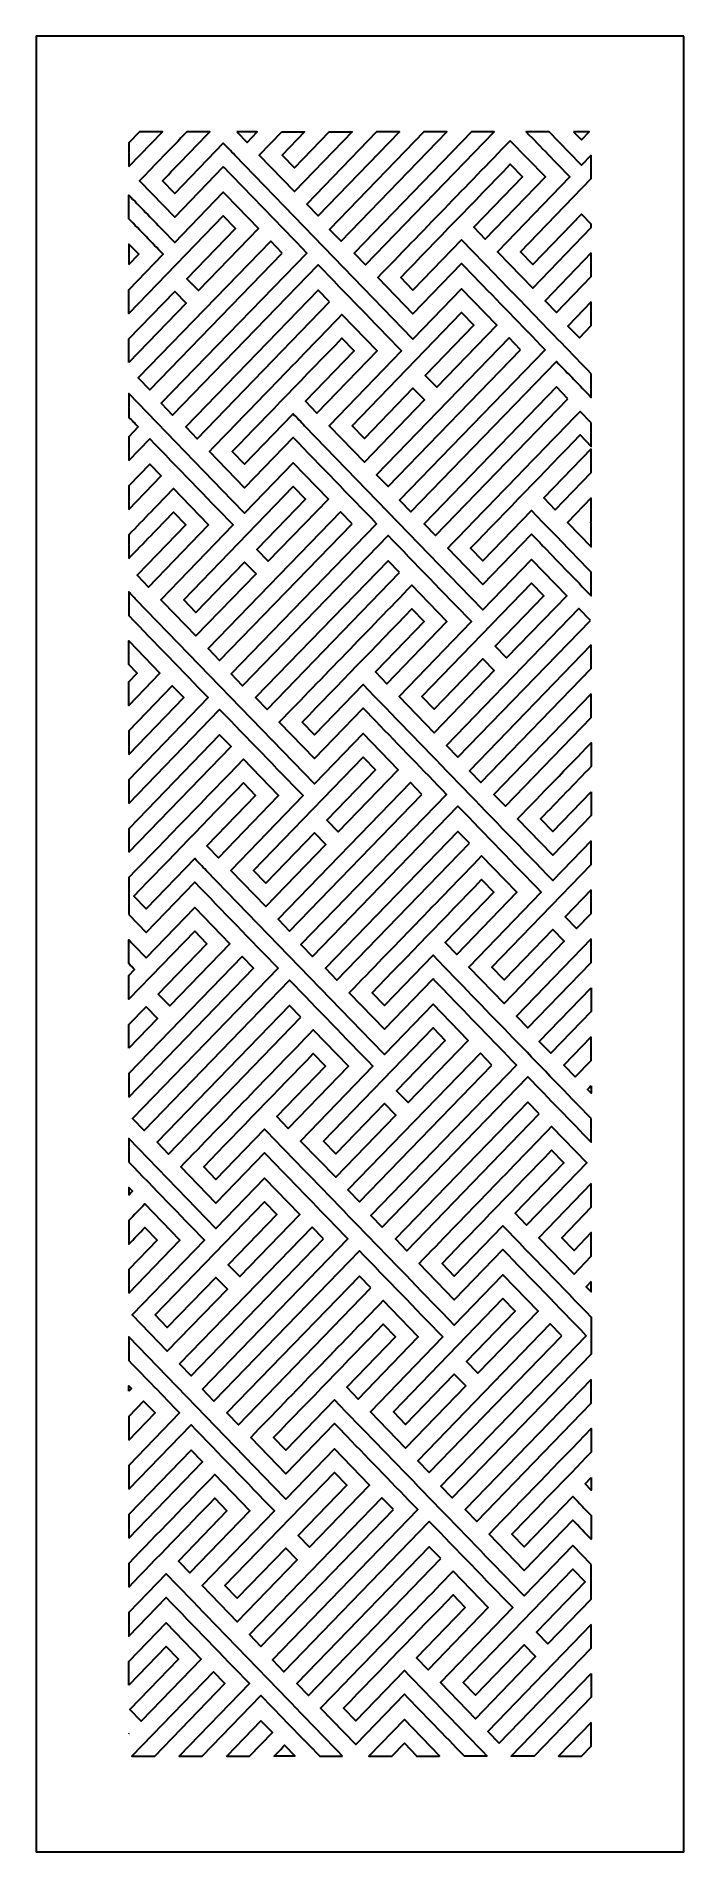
# Model space of a CAD drawing. Header units: centimetres. Extents: x 20.6 to 27, y -9 to 9.
import ezdxf

# ---------------------------------------------------------------- set-up
doc = ezdxf.new("R2010")
doc.units = ezdxf.units.CM
doc.header["$MEASUREMENT"] = 0
doc.layers.add('layer 1', color=7, linetype='Continuous')

msp = doc.modelspace()

# ---------------------------------------------------------------- linework, layer by layer
at = {"layer": 'layer 1', "color": 250, "lineweight": 30}
for points, knots in [([(26.99977, 9.00076), (26.99977, 9.00076), (26.99977, -9.0002), (26.99977, -9.0002), (26.99977, -9.0002), (26.99977, -9.0002), (20.57561, -9.0002), (20.57561, -9.0002), (20.57561, -9.0002), (20.57561, -9.0002), (20.57561, 9.00076), (20.57561, 9.00076), (20.57561, 9.00076), (20.57561, 9.00076), (26.99977, 9.00076), (26.99977, 9.00076)], [0, 0, 0, 0, 0.2, 0.2, 0.2, 0.2, 0.4, 0.4, 0.4, 0.4, 0.6, 0.6, 0.6, 0.6, 1, 1, 1, 1]), ([(21.49334, 7.70912), (21.49334, 7.70912), (21.49334, 7.9436), (21.49334, 7.9436), (21.49334, 7.9436), (21.49334, 7.9436), (21.59966, 8.05335), (21.59966, 8.05335), (21.59966, 8.05335), (21.59966, 8.05335), (21.82678, 8.05335), (21.82678, 8.05335), (21.82678, 8.05335), (21.82678, 8.05335), (21.49334, 7.70912), (21.49334, 7.70912)], [0, 0, 0, 0, 0.2, 0.2, 0.2, 0.2, 0.4, 0.4, 0.4, 0.4, 0.6, 0.6, 0.6, 0.6, 1, 1, 1, 1]), ([(22.07014, 8.05335), (22.07014, 8.05335), (22.29727, 8.05335), (22.29727, 8.05335), (22.29727, 8.05335), (22.14056, 7.89158), (21.98386, 7.7298), (21.82716, 7.56803), (21.82716, 7.56803), (21.82716, 7.56803), (21.94883, 7.44242), (21.94883, 7.44242), (21.94883, 7.44242), (21.94883, 7.44242), (22.43148, 7.94068), (22.43148, 7.94068), (22.43148, 7.94068), (22.46934, 7.9016), (22.50719, 7.86252), (22.54504, 7.82344), (22.54504, 7.82344), (22.54504, 7.82344), (22.54505, 7.82344), (22.54505, 7.82344), (22.54505, 7.82344), (22.54505, 7.82344), (24.3134, 5.99789), (24.3134, 5.99789), (24.3134, 5.99789), (24.3134, 5.99789), (24.79605, 6.49615), (24.79605, 6.49615), (24.79605, 6.49615), (24.79605, 6.49615), (25.14485, 6.13606), (25.14485, 6.13606), (25.14485, 6.13606), (25.14485, 6.13606), (24.54864, 5.52057), (24.54864, 5.52057), (24.54864, 5.52057), (24.54864, 5.52057), (24.43508, 5.63781), (24.43508, 5.63781), (24.43508, 5.63781), (24.43508, 5.63781), (24.91773, 6.13606), (24.91773, 6.13606), (24.91773, 6.13606), (24.91773, 6.13606), (24.79605, 6.26168), (24.79605, 6.26168), (24.79605, 6.26168), (24.79605, 6.26168), (23.70908, 5.13955), (23.70908, 5.13955), (23.70908, 5.13955), (23.70908, 5.13955), (23.83075, 5.01394), (23.83075, 5.01394), (23.83075, 5.01394), (23.83075, 5.01394), (24.3134, 5.51219), (24.3134, 5.51219), (24.3134, 5.51219), (24.3134, 5.51219), (24.42697, 5.39496), (24.42697, 5.39496), (24.42697, 5.39496), (24.42697, 5.39496), (23.83075, 4.77946), (23.83075, 4.77946), (23.83075, 4.77946), (23.83075, 4.77946), (23.48195, 5.13955), (23.48195, 5.13955), (23.48195, 5.13955), (23.48195, 5.13955), (24.19984, 5.88065), (24.19984, 5.88065), (24.19984, 5.88065), (23.92404, 6.16537), (23.64824, 6.45009), (23.37244, 6.73481), (23.37244, 6.73481), (23.37244, 6.73481), (21.92856, 5.24422), (21.92856, 5.24422), (21.92856, 5.24422), (21.92856, 5.24422), (21.81499, 5.36146), (21.81499, 5.36146), (21.81499, 5.36146), (21.81499, 5.36146), (23.25888, 6.85205), (23.25888, 6.85205), (23.25888, 6.85205), (22.98536, 7.13441), (22.71185, 7.41677), (22.43834, 7.69912), (22.43834, 7.69912), (22.43758, 7.69991), (22.43682, 7.7007), (22.43606, 7.70148), (22.43606, 7.70148), (22.43529, 7.70227), (22.43453, 7.70306), (22.43377, 7.70384), (22.43377, 7.70384), (22.43301, 7.70463), (22.43224, 7.70542), (22.43148, 7.70621), (22.43148, 7.70621), (22.43148, 7.70621), (22.43148, 7.70621), (22.43148, 7.70621), (22.43148, 7.70621), (22.43148, 7.70621), (21.94883, 7.20795), (21.94883, 7.20795), (21.94883, 7.20795), (21.94883, 7.20795), (21.60003, 7.56803), (21.60003, 7.56803), (21.60003, 7.56803), (21.75673, 7.7298), (21.91343, 7.89157), (22.07014, 8.05335)], [0, 0, 0, 0, 0.03030303, 0.03030303, 0.03030303, 0.03030303, 0.06060606, 0.06060606, 0.06060606, 0.06060606, 0.09090909, 0.09090909, 0.09090909, 0.09090909, 0.12121212, 0.12121212, 0.12121212, 0.12121212, 0.15151515, 0.15151515, 0.15151515, 0.15151515, 0.18181818, 0.18181818, 0.18181818, 0.18181818, 0.21212121, 0.21212121, 0.21212121, 0.21212121, 0.24242424, 0.24242424, 0.24242424, 0.24242424, 0.27272727, 0.27272727, 0.27272727, 0.27272727, 0.3030303, 0.3030303, 0.3030303, 0.3030303, 0.33333333, 0.33333333, 0.33333333, 0.33333333, 0.36363636, 0.36363636, 0.36363636, 0.36363636, 0.39393939, 0.39393939, 0.39393939, 0.39393939, 0.42424242, 0.42424242, 0.42424242, 0.42424242, 0.45454545, 0.45454545, 0.45454545, 0.45454545, 0.48484848, 0.48484848, 0.48484848, 0.48484848, 0.51515152, 0.51515152, 0.51515152, 0.51515152, 0.54545455, 0.54545455, 0.54545455, 0.54545455, 0.57575758, 0.57575758, 0.57575758, 0.57575758, 0.60606061, 0.60606061, 0.60606061, 0.60606061, 0.63636364, 0.63636364, 0.63636364, 0.63636364, 0.66666667, 0.66666667, 0.66666667, 0.66666667, 0.6969697, 0.6969697, 0.6969697, 0.6969697, 0.72727273, 0.72727273, 0.72727273, 0.72727273, 0.75757576, 0.75757576, 0.75757576, 0.75757576, 0.78787879, 0.78787879, 0.78787879, 0.78787879, 0.81818182, 0.81818182, 0.81818182, 0.81818182, 0.84848485, 0.84848485, 0.84848485, 0.84848485, 0.87878788, 0.87878788, 0.87878788, 0.87878788, 0.90909091, 0.90909091, 0.90909091, 0.90909091, 0.93939394, 0.93939394, 0.93939394, 0.93939394, 1, 1, 1, 1]), ([(22.5657, 8.05335), (22.5657, 8.05335), (22.76774, 8.05335), (22.76774, 8.05335), (22.76774, 8.05335), (22.76774, 8.05335), (22.66672, 7.94905), (22.66672, 7.94905), (22.66672, 7.94905), (22.66672, 7.94905), (22.5657, 8.05335), (22.5657, 8.05335)], [0, 0, 0, 0, 0.25, 0.25, 0.25, 0.25, 0.5, 0.5, 0.5, 0.5, 1, 1, 1, 1]), ([(23.0111, 8.05335), (23.0111, 8.05335), (22.7884, 7.82344), (22.7884, 7.82344), (22.7884, 7.82344), (22.7884, 7.82344), (22.7884, 7.82344), (22.7884, 7.82344), (22.7884, 7.82344), (22.7884, 7.82344), (23.1372, 7.46336), (23.1372, 7.46336), (23.1372, 7.46336), (23.1372, 7.46336), (23.70871, 8.05335), (23.70871, 8.05335), (23.70871, 8.05335), (23.70871, 8.05335), (23.48158, 8.05335), (23.48158, 8.05335), (23.48158, 8.05335), (23.48158, 8.05335), (23.1372, 7.69783), (23.1372, 7.69783), (23.1372, 7.69783), (23.1372, 7.69783), (23.01553, 7.82344), (23.01553, 7.82344), (23.01553, 7.82344), (23.01553, 7.82344), (23.23823, 8.05335), (23.23823, 8.05335), (23.23823, 8.05335), (23.23823, 8.05335), (23.0111, 8.05335), (23.0111, 8.05335)], [0, 0, 0, 0, 0.1, 0.1, 0.1, 0.1, 0.2, 0.2, 0.2, 0.2, 0.3, 0.3, 0.3, 0.3, 0.4, 0.4, 0.4, 0.4, 0.5, 0.5, 0.5, 0.5, 0.6, 0.6, 0.6, 0.6, 0.7, 0.7, 0.7, 0.7, 0.8, 0.8, 0.8, 0.8, 1, 1, 1, 1]), ([(23.95206, 8.05334), (23.95206, 8.05334), (24.17919, 8.05334), (24.17919, 8.05334), (24.17919, 8.05334), (24.17919, 8.05334), (23.37244, 7.22051), (23.37244, 7.22051), (23.37244, 7.22051), (23.37244, 7.22051), (23.25888, 7.33775), (23.25888, 7.33775), (23.25888, 7.33775), (23.25888, 7.33775), (23.95206, 8.05334), (23.95206, 8.05334)], [0, 0, 0, 0, 0.2, 0.2, 0.2, 0.2, 0.4, 0.4, 0.4, 0.4, 0.6, 0.6, 0.6, 0.6, 1, 1, 1, 1]), ([(24.42254, 8.05334), (24.42254, 8.05334), (24.64967, 8.05334), (24.64967, 8.05334), (24.64967, 8.05334), (24.64967, 8.05334), (23.59957, 6.96929), (23.59957, 6.96929), (23.59957, 6.96929), (23.59957, 6.96929), (23.48601, 7.08652), (23.48601, 7.08652), (23.48601, 7.08652), (23.48601, 7.08652), (24.42254, 8.05334), (24.42254, 8.05334)], [0, 0, 0, 0, 0.2, 0.2, 0.2, 0.2, 0.4, 0.4, 0.4, 0.4, 0.6, 0.6, 0.6, 0.6, 1, 1, 1, 1]), ([(24.89302, 8.05334), (24.89302, 8.05334), (25.12015, 8.05334), (25.12015, 8.05334), (25.12015, 8.05334), (25.12015, 8.05334), (23.84292, 6.73481), (23.84292, 6.73481), (23.84292, 6.73481), (23.84292, 6.73481), (23.72936, 6.85205), (23.72936, 6.85205), (23.72936, 6.85205), (23.72936, 6.85205), (24.89302, 8.05334), (24.89302, 8.05334)], [0, 0, 0, 0, 0.2, 0.2, 0.2, 0.2, 0.4, 0.4, 0.4, 0.4, 0.6, 0.6, 0.6, 0.6, 1, 1, 1, 1]), ([(26.08203, 5.65426), (26.08203, 5.65426), (26.08203, 5.41979), (26.08203, 5.41979), (26.08203, 5.41979), (25.96702, 5.53852), (25.85202, 5.65725), (25.73701, 5.77598), (25.73701, 5.77598), (25.73701, 5.77598), (24.29312, 4.28539), (24.29312, 4.28539), (24.29312, 4.28539), (24.29312, 4.28539), (24.17956, 4.40263), (24.17956, 4.40263), (24.17956, 4.40263), (24.17956, 4.40263), (25.62345, 5.89322), (25.62345, 5.89322), (25.62345, 5.89322), (25.38821, 6.13606), (25.15296, 6.37892), (24.91773, 6.62176), (24.91773, 6.62176), (24.91773, 6.62176), (24.79605, 6.74737), (24.79605, 6.74737), (24.79605, 6.74737), (24.79605, 6.74737), (24.3134, 6.24911), (24.3134, 6.24911), (24.3134, 6.24911), (24.3134, 6.24911), (23.9646, 6.6092), (23.9646, 6.6092), (23.9646, 6.6092), (24.40263, 7.0614), (24.84066, 7.5136), (25.2787, 7.9658), (25.2787, 7.9658), (25.2787, 7.9658), (25.6275, 7.60571), (25.6275, 7.60571), (25.6275, 7.60571), (25.6275, 7.60571), (25.03129, 6.99022), (25.03129, 6.99022), (25.03129, 6.99022), (25.03129, 6.99022), (24.91773, 7.10746), (24.91773, 7.10746), (24.91773, 7.10746), (24.91773, 7.10746), (25.40037, 7.60571), (25.40037, 7.60571), (25.40037, 7.60571), (25.40037, 7.60571), (25.2787, 7.73133), (25.2787, 7.73133), (25.2787, 7.73133), (24.91637, 7.35728), (24.55404, 6.98324), (24.19173, 6.6092), (24.19173, 6.6092), (24.19173, 6.6092), (24.3134, 6.48359), (24.3134, 6.48359), (24.3134, 6.48359), (24.3134, 6.48359), (24.79605, 6.98185), (24.79605, 6.98185), (24.79605, 6.98185), (24.79605, 6.98185), (24.90961, 6.86461), (24.90961, 6.86461), (24.90961, 6.86461), (25.30043, 6.46116), (25.69123, 6.05771), (26.08203, 5.65426)], [0, 0, 0, 0, 0.04761905, 0.04761905, 0.04761905, 0.04761905, 0.0952381, 0.0952381, 0.0952381, 0.0952381, 0.14285714, 0.14285714, 0.14285714, 0.14285714, 0.19047619, 0.19047619, 0.19047619, 0.19047619, 0.23809524, 0.23809524, 0.23809524, 0.23809524, 0.28571429, 0.28571429, 0.28571429, 0.28571429, 0.33333333, 0.33333333, 0.33333333, 0.33333333, 0.38095238, 0.38095238, 0.38095238, 0.38095238, 0.42857143, 0.42857143, 0.42857143, 0.42857143, 0.47619048, 0.47619048, 0.47619048, 0.47619048, 0.52380952, 0.52380952, 0.52380952, 0.52380952, 0.57142857, 0.57142857, 0.57142857, 0.57142857, 0.61904762, 0.61904762, 0.61904762, 0.61904762, 0.66666667, 0.66666667, 0.66666667, 0.66666667, 0.71428571, 0.71428571, 0.71428571, 0.71428571, 0.76190476, 0.76190476, 0.76190476, 0.76190476, 0.80952381, 0.80952381, 0.80952381, 0.80952381, 0.85714286, 0.85714286, 0.85714286, 0.85714286, 0.9047619, 0.9047619, 0.9047619, 0.9047619, 1, 1, 1, 1]), ([(26.08203, 7.82372), (26.08203, 7.82372), (26.08203, 7.58925), (26.08203, 7.58925), (26.08203, 7.58925), (26.08203, 7.58925), (25.38009, 6.86461), (25.38009, 6.86461), (25.38009, 6.86461), (25.38009, 6.86461), (25.50177, 6.739), (25.50177, 6.739), (25.50177, 6.739), (25.50177, 6.739), (25.98442, 7.23725), (25.98442, 7.23725), (25.98442, 7.23725), (25.98442, 7.23725), (26.08203, 7.13648), (26.08203, 7.13648), (26.08203, 7.13648), (26.08203, 7.13648), (26.08203, 7.10355), (26.08203, 7.10355), (26.08203, 7.10355), (26.08203, 7.10355), (25.50177, 6.50452), (25.50177, 6.50452), (25.50177, 6.50452), (25.50177, 6.50452), (25.15297, 6.86461), (25.15297, 6.86461), (25.15297, 6.86461), (25.15297, 6.86461), (25.87085, 7.60571), (25.87085, 7.60571), (25.87085, 7.60571), (25.72631, 7.75493), (25.58178, 7.90414), (25.43724, 8.05334), (25.43724, 8.05334), (25.43724, 8.05334), (25.66437, 8.05334), (25.66437, 8.05334), (25.66437, 8.05334), (25.66437, 8.05334), (25.86274, 7.84856), (25.86274, 7.84856), (25.86274, 7.84856), (25.86274, 7.84856), (25.98442, 7.72295), (25.98442, 7.72295), (25.98442, 7.72295), (25.98442, 7.72295), (26.08203, 7.82372), (26.08203, 7.82372)], [0, 0, 0, 0, 0.06666667, 0.06666667, 0.06666667, 0.06666667, 0.13333333, 0.13333333, 0.13333333, 0.13333333, 0.2, 0.2, 0.2, 0.2, 0.26666667, 0.26666667, 0.26666667, 0.26666667, 0.33333333, 0.33333333, 0.33333333, 0.33333333, 0.4, 0.4, 0.4, 0.4, 0.46666667, 0.46666667, 0.46666667, 0.46666667, 0.53333333, 0.53333333, 0.53333333, 0.53333333, 0.6, 0.6, 0.6, 0.6, 0.66666667, 0.66666667, 0.66666667, 0.66666667, 0.73333333, 0.73333333, 0.73333333, 0.73333333, 0.8, 0.8, 0.8, 0.8, 0.86666667, 0.86666667, 0.86666667, 0.86666667, 1, 1, 1, 1]), ([(25.90773, 8.05334), (25.90773, 8.05334), (26.06111, 8.05334), (26.06111, 8.05334), (26.06111, 8.05334), (26.06111, 8.05334), (25.98442, 7.97417), (25.98442, 7.97417), (25.98442, 7.97417), (25.98442, 7.97417), (25.90773, 8.05334), (25.90773, 8.05334)], [0, 0, 0, 0, 0.25, 0.25, 0.25, 0.25, 0.5, 0.5, 0.5, 0.5, 1, 1, 1, 1]), ([(21.49334, 7.19247), (21.60732, 7.07481), (21.7213, 6.95715), (21.83527, 6.83949), (21.83527, 6.83949), (21.83527, 6.83949), (21.49334, 6.4865), (21.49334, 6.4865), (21.49334, 6.4865), (21.49334, 6.4865), (21.49334, 6.25203), (21.49334, 6.25203), (21.49334, 6.25203), (21.49334, 6.25203), (22.43148, 7.22051), (22.43148, 7.22051), (22.43148, 7.22051), (22.43148, 7.22051), (22.55316, 7.0949), (22.55316, 7.0949), (22.55316, 7.0949), (22.55316, 7.0949), (22.07051, 6.59664), (22.07051, 6.59664), (22.07051, 6.59664), (22.07051, 6.59664), (22.18407, 6.4794), (22.18407, 6.4794), (22.18407, 6.4794), (22.18407, 6.4794), (22.78029, 7.0949), (22.78029, 7.0949), (22.78029, 7.0949), (22.78029, 7.0949), (22.45623, 7.42944), (22.45623, 7.42944), (22.45623, 7.42944), (22.45623, 7.42944), (22.43148, 7.45498), (22.43148, 7.45498), (22.43148, 7.45498), (22.43148, 7.45498), (22.43148, 7.45498), (22.43148, 7.45498), (22.43148, 7.45498), (22.43148, 7.45498), (21.94883, 6.95672), (21.94883, 6.95672), (21.94883, 6.95672), (21.94883, 6.95672), (21.82716, 7.08234), (21.82716, 7.08234), (21.82716, 7.08234), (21.71589, 7.1972), (21.60461, 7.31207), (21.49334, 7.42694), (21.49334, 7.42694), (21.49334, 7.42694), (21.49334, 7.19247), (21.49334, 7.19247)], [0, 0, 0, 0, 0.0625, 0.0625, 0.0625, 0.0625, 0.125, 0.125, 0.125, 0.125, 0.1875, 0.1875, 0.1875, 0.1875, 0.25, 0.25, 0.25, 0.25, 0.3125, 0.3125, 0.3125, 0.3125, 0.375, 0.375, 0.375, 0.375, 0.4375, 0.4375, 0.4375, 0.4375, 0.5, 0.5, 0.5, 0.5, 0.5625, 0.5625, 0.5625, 0.5625, 0.625, 0.625, 0.625, 0.625, 0.6875, 0.6875, 0.6875, 0.6875, 0.75, 0.75, 0.75, 0.75, 0.8125, 0.8125, 0.8125, 0.8125, 0.875, 0.875, 0.875, 0.875, 1, 1, 1, 1]), ([(21.49334, 6.73772), (21.49334, 6.73772), (21.49334, 6.94125), (21.49334, 6.94125), (21.49334, 6.94125), (21.49334, 6.94125), (21.59192, 6.83949), (21.59192, 6.83949), (21.59192, 6.83949), (21.59192, 6.83949), (21.49334, 6.73772), (21.49334, 6.73772)], [0, 0, 0, 0, 0.25, 0.25, 0.25, 0.25, 0.5, 0.5, 0.5, 0.5, 1, 1, 1, 1]), ([(23.01553, 6.85205), (23.01553, 6.85205), (21.70143, 5.49545), (21.70143, 5.49545), (21.70143, 5.49545), (21.70143, 5.49545), (21.58786, 5.61268), (21.58786, 5.61268), (21.58786, 5.61268), (21.58786, 5.61268), (22.90196, 6.96929), (22.90196, 6.96929), (22.90196, 6.96929), (22.90196, 6.96929), (23.01553, 6.85205), (23.01553, 6.85205)], [0, 0, 0, 0, 0.2, 0.2, 0.2, 0.2, 0.4, 0.4, 0.4, 0.4, 0.6, 0.6, 0.6, 0.6, 1, 1, 1, 1]), ([(26.08203, 6.85233), (26.08203, 6.85233), (26.08203, 6.61786), (26.08203, 6.61786), (26.08203, 6.61786), (26.08203, 6.61786), (25.73701, 6.26168), (25.73701, 6.26168), (25.73701, 6.26168), (25.73701, 6.26168), (25.62345, 6.37891), (25.62345, 6.37891), (25.62345, 6.37891), (25.62345, 6.37891), (26.08203, 6.85233), (26.08203, 6.85233)], [0, 0, 0, 0, 0.2, 0.2, 0.2, 0.2, 0.4, 0.4, 0.4, 0.4, 0.6, 0.6, 0.6, 0.6, 1, 1, 1, 1]), ([(23.48601, 6.36635), (23.48601, 6.36635), (22.1719, 5.00975), (22.1719, 5.00975), (22.1719, 5.00975), (22.1719, 5.00975), (22.05834, 5.12699), (22.05834, 5.12699), (22.05834, 5.12699), (22.05834, 5.12699), (23.37244, 6.48359), (23.37244, 6.48359), (23.37244, 6.48359), (23.37244, 6.48359), (23.48601, 6.36635), (23.48601, 6.36635)], [0, 0, 0, 0, 0.2, 0.2, 0.2, 0.2, 0.4, 0.4, 0.4, 0.4, 0.6, 0.6, 0.6, 0.6, 1, 1, 1, 1]), ([(21.49334, 5.76633), (21.49334, 5.76633), (22.0624, 6.35379), (22.0624, 6.35379), (22.0624, 6.35379), (22.0624, 6.35379), (21.94883, 6.47103), (21.94883, 6.47103), (21.94883, 6.47103), (21.94883, 6.47103), (21.49334, 6.00081), (21.49334, 6.00081), (21.49334, 6.00081), (21.49334, 6.00081), (21.49334, 5.76633), (21.49334, 5.76633)], [0, 0, 0, 0, 0.2, 0.2, 0.2, 0.2, 0.4, 0.4, 0.4, 0.4, 0.6, 0.6, 0.6, 0.6, 1, 1, 1, 1]), ([(26.08203, 6.36663), (26.08203, 6.36663), (26.08203, 6.13216), (26.08203, 6.13216), (26.08203, 6.13216), (26.08203, 6.13216), (25.96414, 6.01045), (25.96414, 6.01045), (25.96414, 6.01045), (25.96414, 6.01045), (25.85058, 6.12769), (25.85058, 6.12769), (25.85058, 6.12769), (25.85058, 6.12769), (26.08203, 6.36663), (26.08203, 6.36663)], [0, 0, 0, 0, 0.2, 0.2, 0.2, 0.2, 0.4, 0.4, 0.4, 0.4, 0.6, 0.6, 0.6, 0.6, 1, 1, 1, 1]), ([(23.2386, 5.13955), (23.20074, 5.17863), (23.16289, 5.2177), (23.12503, 5.25679), (23.12503, 5.25679), (23.12503, 5.25679), (22.64239, 4.75853), (22.64239, 4.75853), (22.64239, 4.75853), (22.64239, 4.75853), (22.52071, 4.88414), (22.52071, 4.88414), (22.52071, 4.88414), (22.88303, 5.25818), (23.24536, 5.63222), (23.60768, 6.00626), (23.60768, 6.00626), (23.60768, 6.00626), (23.72936, 5.88065), (23.72936, 5.88065), (23.72936, 5.88065), (23.72936, 5.88065), (23.24671, 5.3824), (23.24671, 5.3824), (23.24671, 5.3824), (23.24671, 5.3824), (23.36027, 5.26516), (23.36027, 5.26516), (23.36027, 5.26516), (23.36027, 5.26516), (23.95649, 5.88065), (23.95649, 5.88065), (23.95649, 5.88065), (23.95649, 5.88065), (23.60768, 6.24074), (23.60768, 6.24074), (23.60768, 6.24074), (23.16965, 5.78854), (22.73161, 5.33634), (22.29358, 4.88414), (22.29358, 4.88414), (22.29358, 4.88414), (22.64239, 4.52405), (22.64239, 4.52405), (22.64239, 4.52405), (22.64239, 4.52405), (23.12503, 5.02231), (23.12503, 5.02231), (23.12503, 5.02231), (23.40083, 4.7376), (23.67663, 4.45287), (23.95243, 4.16815), (23.95243, 4.16815), (23.95243, 4.16815), (22.50854, 2.67757), (22.50854, 2.67757), (22.50854, 2.67757), (22.50854, 2.67757), (22.62211, 2.56033), (22.62211, 2.56033), (22.62211, 2.56033), (22.62211, 2.56033), (24.06599, 4.05092), (24.06599, 4.05092), (24.06599, 4.05092), (24.34179, 3.7662), (24.61759, 3.48148), (24.89339, 3.19676), (24.89339, 3.19676), (24.89339, 3.19676), (24.1755, 2.45565), (24.1755, 2.45565), (24.1755, 2.45565), (24.1755, 2.45565), (24.52431, 2.09557), (24.52431, 2.09557), (24.52431, 2.09557), (24.52431, 2.09557), (25.12052, 2.71106), (25.12052, 2.71106), (25.12052, 2.71106), (25.12052, 2.71106), (25.00695, 2.8283), (25.00695, 2.8283), (25.00695, 2.8283), (25.00695, 2.8283), (24.52431, 2.33004), (24.52431, 2.33004), (24.52431, 2.33004), (24.52431, 2.33004), (24.40263, 2.45565), (24.40263, 2.45565), (24.40263, 2.45565), (24.40263, 2.45565), (25.4896, 3.57778), (25.4896, 3.57778), (25.4896, 3.57778), (25.4896, 3.57778), (25.61128, 3.45217), (25.61128, 3.45217), (25.61128, 3.45217), (25.61128, 3.45217), (25.12863, 2.95391), (25.12863, 2.95391), (25.12863, 2.95391), (25.12863, 2.95391), (25.24219, 2.83667), (25.24219, 2.83667), (25.24219, 2.83667), (25.24219, 2.83667), (25.83841, 3.45217), (25.83841, 3.45217), (25.83841, 3.45217), (25.83841, 3.45217), (25.4896, 3.81225), (25.4896, 3.81225), (25.4896, 3.81225), (25.4896, 3.81225), (25.00695, 3.314), (25.00695, 3.314), (25.00695, 3.314), (25.00695, 3.314), (24.88528, 3.43961), (24.88528, 3.43961), (24.88528, 3.43961), (24.88528, 3.43961), (23.2386, 5.13955), (23.2386, 5.13955)], [0, 0, 0, 0, 0.03030303, 0.03030303, 0.03030303, 0.03030303, 0.06060606, 0.06060606, 0.06060606, 0.06060606, 0.09090909, 0.09090909, 0.09090909, 0.09090909, 0.12121212, 0.12121212, 0.12121212, 0.12121212, 0.15151515, 0.15151515, 0.15151515, 0.15151515, 0.18181818, 0.18181818, 0.18181818, 0.18181818, 0.21212121, 0.21212121, 0.21212121, 0.21212121, 0.24242424, 0.24242424, 0.24242424, 0.24242424, 0.27272727, 0.27272727, 0.27272727, 0.27272727, 0.3030303, 0.3030303, 0.3030303, 0.3030303, 0.33333333, 0.33333333, 0.33333333, 0.33333333, 0.36363636, 0.36363636, 0.36363636, 0.36363636, 0.39393939, 0.39393939, 0.39393939, 0.39393939, 0.42424242, 0.42424242, 0.42424242, 0.42424242, 0.45454545, 0.45454545, 0.45454545, 0.45454545, 0.48484848, 0.48484848, 0.48484848, 0.48484848, 0.51515152, 0.51515152, 0.51515152, 0.51515152, 0.54545455, 0.54545455, 0.54545455, 0.54545455, 0.57575758, 0.57575758, 0.57575758, 0.57575758, 0.60606061, 0.60606061, 0.60606061, 0.60606061, 0.63636364, 0.63636364, 0.63636364, 0.63636364, 0.66666667, 0.66666667, 0.66666667, 0.66666667, 0.6969697, 0.6969697, 0.6969697, 0.6969697, 0.72727273, 0.72727273, 0.72727273, 0.72727273, 0.75757576, 0.75757576, 0.75757576, 0.75757576, 0.78787879, 0.78787879, 0.78787879, 0.78787879, 0.81818182, 0.81818182, 0.81818182, 0.81818182, 0.84848485, 0.84848485, 0.84848485, 0.84848485, 0.87878788, 0.87878788, 0.87878788, 0.87878788, 0.90909091, 0.90909091, 0.90909091, 0.90909091, 0.93939394, 0.93939394, 0.93939394, 0.93939394, 1, 1, 1, 1]), ([(25.38009, 5.89322), (25.38009, 5.89322), (24.06599, 4.53661), (24.06599, 4.53661), (24.06599, 4.53661), (24.06599, 4.53661), (23.95243, 4.65385), (23.95243, 4.65385), (23.95243, 4.65385), (23.95243, 4.65385), (25.26653, 6.01045), (25.26653, 6.01045), (25.26653, 6.01045), (25.26653, 6.01045), (25.38009, 5.89322), (25.38009, 5.89322)], [0, 0, 0, 0, 0.2, 0.2, 0.2, 0.2, 0.4, 0.4, 0.4, 0.4, 0.6, 0.6, 0.6, 0.6, 1, 1, 1, 1]), ([(21.49334, 4.79494), (21.49334, 4.79494), (21.49334, 5.02941), (21.49334, 5.02941), (21.49334, 5.02941), (21.49334, 5.02941), (21.58786, 5.12699), (21.58786, 5.12699), (21.58786, 5.12699), (21.55636, 5.15951), (21.52485, 5.19203), (21.49334, 5.22456), (21.49334, 5.22456), (21.49334, 5.22456), (21.49334, 5.45904), (21.49334, 5.45904), (21.49334, 5.45904), (21.49334, 5.45904), (22.52071, 4.39844), (22.52071, 4.39844), (22.52071, 4.39844), (22.52071, 4.39844), (22.64239, 4.27283), (22.64239, 4.27283), (22.64239, 4.27283), (22.64239, 4.27283), (23.12503, 4.77109), (23.12503, 4.77109), (23.12503, 4.77109), (23.12503, 4.77109), (23.47384, 4.411), (23.47384, 4.411), (23.47384, 4.411), (23.47384, 4.411), (22.87763, 3.79551), (22.87763, 3.79551), (22.87763, 3.79551), (22.87763, 3.79551), (22.76406, 3.91275), (22.76406, 3.91275), (22.76406, 3.91275), (22.76406, 3.91275), (23.24671, 4.411), (23.24671, 4.411), (23.24671, 4.411), (23.24671, 4.411), (23.12503, 4.53661), (23.12503, 4.53661), (23.12503, 4.53661), (23.12503, 4.53661), (22.03806, 3.41449), (22.03806, 3.41449), (22.03806, 3.41449), (22.03806, 3.41449), (22.15974, 3.28888), (22.15974, 3.28888), (22.15974, 3.28888), (22.15974, 3.28888), (22.64239, 3.78713), (22.64239, 3.78713), (22.64239, 3.78713), (22.64239, 3.78713), (22.75595, 3.6699), (22.75595, 3.6699), (22.75595, 3.6699), (22.75595, 3.6699), (22.15974, 3.0544), (22.15974, 3.0544), (22.15974, 3.0544), (22.15974, 3.0544), (21.83568, 3.38894), (21.83568, 3.38894), (21.83568, 3.38894), (21.83568, 3.38894), (21.81093, 3.41449), (21.81093, 3.41449), (21.81093, 3.41449), (21.81093, 3.41449), (22.52882, 4.15559), (22.52882, 4.15559), (22.52882, 4.15559), (22.25302, 4.44031), (21.97723, 4.72503), (21.70143, 5.00975), (21.70143, 5.00975), (21.70143, 5.00975), (21.49334, 4.79494), (21.49334, 4.79494)], [0, 0, 0, 0, 0.04347826, 0.04347826, 0.04347826, 0.04347826, 0.08695652, 0.08695652, 0.08695652, 0.08695652, 0.13043478, 0.13043478, 0.13043478, 0.13043478, 0.17391304, 0.17391304, 0.17391304, 0.17391304, 0.2173913, 0.2173913, 0.2173913, 0.2173913, 0.26086957, 0.26086957, 0.26086957, 0.26086957, 0.30434783, 0.30434783, 0.30434783, 0.30434783, 0.34782609, 0.34782609, 0.34782609, 0.34782609, 0.39130435, 0.39130435, 0.39130435, 0.39130435, 0.43478261, 0.43478261, 0.43478261, 0.43478261, 0.47826087, 0.47826087, 0.47826087, 0.47826087, 0.52173913, 0.52173913, 0.52173913, 0.52173913, 0.56521739, 0.56521739, 0.56521739, 0.56521739, 0.60869565, 0.60869565, 0.60869565, 0.60869565, 0.65217391, 0.65217391, 0.65217391, 0.65217391, 0.69565217, 0.69565217, 0.69565217, 0.69565217, 0.73913043, 0.73913043, 0.73913043, 0.73913043, 0.7826087, 0.7826087, 0.7826087, 0.7826087, 0.82608696, 0.82608696, 0.82608696, 0.82608696, 0.86956522, 0.86956522, 0.86956522, 0.86956522, 0.91304348, 0.91304348, 0.91304348, 0.91304348, 1, 1, 1, 1]), ([(25.85057, 5.40752), (25.85057, 5.40752), (24.53647, 4.05092), (24.53647, 4.05092), (24.53647, 4.05092), (24.53647, 4.05092), (24.42291, 4.16815), (24.42291, 4.16815), (24.42291, 4.16815), (24.42291, 4.16815), (25.73701, 5.52475), (25.73701, 5.52475), (25.73701, 5.52475), (25.73701, 5.52475), (25.85057, 5.40752), (25.85057, 5.40752)], [0, 0, 0, 0, 0.2, 0.2, 0.2, 0.2, 0.4, 0.4, 0.4, 0.4, 0.6, 0.6, 0.6, 0.6, 1, 1, 1, 1]), ([(26.08203, 5.16857), (26.08203, 5.16857), (26.08203, 4.9341), (26.08203, 4.9341), (26.08203, 4.9341), (26.08203, 4.9341), (25.97225, 5.04743), (25.97225, 5.04743), (25.97225, 5.04743), (25.60992, 4.67339), (25.2476, 4.29934), (24.88528, 3.92531), (24.88528, 3.92531), (24.88528, 3.92531), (25.00695, 3.79969), (25.00695, 3.79969), (25.00695, 3.79969), (25.00695, 3.79969), (25.4896, 4.29795), (25.4896, 4.29795), (25.4896, 4.29795), (25.4896, 4.29795), (25.60317, 4.18071), (25.60317, 4.18071), (25.60317, 4.18071), (25.76279, 4.01593), (25.92241, 3.85114), (26.08203, 3.68635), (26.08203, 3.68635), (26.08203, 3.68635), (26.08203, 3.45188), (26.08203, 3.45188), (26.08203, 3.45188), (25.92511, 3.61388), (25.7682, 3.77587), (25.61128, 3.93787), (25.61128, 3.93787), (25.60951, 3.9397), (25.60773, 3.94153), (25.60595, 3.94336), (25.60595, 3.94336), (25.60164, 3.94781), (25.59734, 3.95226), (25.59303, 3.95671), (25.59303, 3.95671), (25.58872, 3.96116), (25.58441, 3.96561), (25.5801, 3.97006), (25.5801, 3.97006), (25.57579, 3.9745), (25.57148, 3.97895), (25.56717, 3.9834), (25.56717, 3.9834), (25.56286, 3.98785), (25.55855, 3.9923), (25.55424, 3.99675), (25.55424, 3.99675), (25.54993, 4.0012), (25.54563, 4.00564), (25.54132, 4.01009), (25.54132, 4.01009), (25.53701, 4.01454), (25.5327, 4.01899), (25.52839, 4.02344), (25.52839, 4.02344), (25.52408, 4.02789), (25.51977, 4.03234), (25.51546, 4.03678), (25.51546, 4.03678), (25.51115, 4.04123), (25.50684, 4.04568), (25.50253, 4.05013), (25.50253, 4.05013), (25.49822, 4.05458), (25.49391, 4.05903), (25.4896, 4.06348), (25.4896, 4.06348), (25.4896, 4.06348), (25.00695, 3.56522), (25.00695, 3.56522), (25.00695, 3.56522), (25.00695, 3.56522), (24.65815, 3.92531), (24.65815, 3.92531), (24.65815, 3.92531), (25.09618, 4.3775), (25.53422, 4.8297), (25.97225, 5.28191), (25.97225, 5.28191), (25.97225, 5.28191), (26.08203, 5.16857), (26.08203, 5.16857)], [0, 0, 0, 0, 0.04166667, 0.04166667, 0.04166667, 0.04166667, 0.08333333, 0.08333333, 0.08333333, 0.08333333, 0.125, 0.125, 0.125, 0.125, 0.16666667, 0.16666667, 0.16666667, 0.16666667, 0.20833333, 0.20833333, 0.20833333, 0.20833333, 0.25, 0.25, 0.25, 0.25, 0.29166667, 0.29166667, 0.29166667, 0.29166667, 0.33333333, 0.33333333, 0.33333333, 0.33333333, 0.375, 0.375, 0.375, 0.375, 0.41666667, 0.41666667, 0.41666667, 0.41666667, 0.45833333, 0.45833333, 0.45833333, 0.45833333, 0.5, 0.5, 0.5, 0.5, 0.54166667, 0.54166667, 0.54166667, 0.54166667, 0.58333333, 0.58333333, 0.58333333, 0.58333333, 0.625, 0.625, 0.625, 0.625, 0.66666667, 0.66666667, 0.66666667, 0.66666667, 0.70833333, 0.70833333, 0.70833333, 0.70833333, 0.75, 0.75, 0.75, 0.75, 0.79166667, 0.79166667, 0.79166667, 0.79166667, 0.83333333, 0.83333333, 0.83333333, 0.83333333, 0.875, 0.875, 0.875, 0.875, 0.91666667, 0.91666667, 0.91666667, 0.91666667, 1, 1, 1, 1]), ([(26.08203, 4.90954), (26.08203, 4.90954), (26.08203, 4.67507), (26.08203, 4.67507), (26.08203, 4.67507), (26.08203, 4.67507), (25.72484, 4.30633), (25.72484, 4.30633), (25.72484, 4.30633), (25.72484, 4.30633), (25.61128, 4.42356), (25.61128, 4.42356), (25.61128, 4.42356), (25.61128, 4.42356), (26.08203, 4.90954), (26.08203, 4.90954)], [0, 0, 0, 0, 0.2, 0.2, 0.2, 0.2, 0.4, 0.4, 0.4, 0.4, 0.6, 0.6, 0.6, 0.6, 1, 1, 1, 1]), ([(21.49334, 4.30924), (21.49334, 4.30924), (21.49334, 4.54372), (21.49334, 4.54372), (21.49334, 4.54372), (21.49334, 4.54372), (21.70143, 4.75853), (21.70143, 4.75853), (21.70143, 4.75853), (21.70143, 4.75853), (21.81499, 4.64129), (21.81499, 4.64129), (21.81499, 4.64129), (21.81499, 4.64129), (21.49334, 4.30924), (21.49334, 4.30924)], [0, 0, 0, 0, 0.2, 0.2, 0.2, 0.2, 0.4, 0.4, 0.4, 0.4, 0.6, 0.6, 0.6, 0.6, 1, 1, 1, 1]), ([(21.49334, 3.82354), (21.49334, 3.82354), (21.49334, 4.05802), (21.49334, 4.05802), (21.49334, 4.05802), (21.64112, 4.21057), (21.7889, 4.36313), (21.93667, 4.51568), (21.93667, 4.51568), (21.93667, 4.51568), (22.28547, 4.15559), (22.28547, 4.15559), (22.28547, 4.15559), (22.28547, 4.15559), (21.68926, 3.5401), (21.68926, 3.5401), (21.68926, 3.5401), (21.68926, 3.5401), (21.57569, 3.65734), (21.57569, 3.65734), (21.57569, 3.65734), (21.57569, 3.65734), (22.05834, 4.15559), (22.05834, 4.15559), (22.05834, 4.15559), (22.05834, 4.15559), (21.93667, 4.28121), (21.93667, 4.28121), (21.93667, 4.28121), (21.78889, 4.12865), (21.64112, 3.9761), (21.49334, 3.82354)], [0, 0, 0, 0, 0.11111111, 0.11111111, 0.11111111, 0.11111111, 0.22222222, 0.22222222, 0.22222222, 0.22222222, 0.33333333, 0.33333333, 0.33333333, 0.33333333, 0.44444444, 0.44444444, 0.44444444, 0.44444444, 0.55555556, 0.55555556, 0.55555556, 0.55555556, 0.66666667, 0.66666667, 0.66666667, 0.66666667, 0.77777778, 0.77777778, 0.77777778, 0.77777778, 1, 1, 1, 1]), ([(26.08203, 4.42384), (26.08203, 4.42384), (26.08203, 4.18937), (26.08203, 4.18937), (26.08203, 4.18937), (26.08203, 4.18937), (26.07365, 4.18071), (26.07365, 4.18071), (26.07365, 4.18071), (26.07365, 4.18071), (26.08203, 4.17206), (26.08203, 4.17206), (26.08203, 4.17206), (26.08203, 4.17206), (26.08203, 3.93758), (26.08203, 3.93758), (26.08203, 3.93758), (26.08203, 3.93758), (25.84652, 4.18071), (25.84652, 4.18071), (25.84652, 4.18071), (25.84652, 4.18071), (26.08203, 4.42384), (26.08203, 4.42384)], [0, 0, 0, 0, 0.14285714, 0.14285714, 0.14285714, 0.14285714, 0.28571429, 0.28571429, 0.28571429, 0.28571429, 0.42857143, 0.42857143, 0.42857143, 0.42857143, 0.57142857, 0.57142857, 0.57142857, 0.57142857, 0.71428571, 0.71428571, 0.71428571, 0.71428571, 1, 1, 1, 1]), ([(23.70908, 4.16816), (23.70908, 4.16816), (22.39498, 2.81155), (22.39498, 2.81155), (22.39498, 2.81155), (22.39498, 2.81155), (22.28142, 2.92879), (22.28142, 2.92879), (22.28142, 2.92879), (22.28142, 2.92879), (23.59552, 4.28539), (23.59552, 4.28539), (23.59552, 4.28539), (23.59552, 4.28539), (23.70908, 4.16816), (23.70908, 4.16816)], [0, 0, 0, 0, 0.2, 0.2, 0.2, 0.2, 0.4, 0.4, 0.4, 0.4, 0.6, 0.6, 0.6, 0.6, 1, 1, 1, 1]), ([(24.17956, 3.68246), (24.17956, 3.68246), (22.86546, 2.32586), (22.86546, 2.32586), (22.86546, 2.32586), (22.86546, 2.32586), (22.75189, 2.44309), (22.75189, 2.44309), (22.75189, 2.44309), (22.75189, 2.44309), (24.06599, 3.79969), (24.06599, 3.79969), (24.06599, 3.79969), (24.06599, 3.79969), (24.17956, 3.68246), (24.17956, 3.68246)], [0, 0, 0, 0, 0.2, 0.2, 0.2, 0.2, 0.4, 0.4, 0.4, 0.4, 0.6, 0.6, 0.6, 0.6, 1, 1, 1, 1]), ([(21.49334, 1.39506), (21.49334, 1.39506), (21.49334, 1.62954), (21.49334, 1.62954), (21.49334, 1.62954), (21.49334, 1.62954), (22.28142, 2.44309), (22.28142, 2.44309), (22.28142, 2.44309), (22.01873, 2.71428), (21.75603, 2.98546), (21.49334, 3.25665), (21.49334, 3.25665), (21.49334, 3.25665), (21.49334, 3.49112), (21.49334, 3.49112), (21.49334, 3.49112), (21.51809, 3.46557), (21.54284, 3.44003), (21.56758, 3.41449), (21.56758, 3.41449), (21.56758, 3.41449), (23.33594, 1.58894), (23.33594, 1.58894), (23.33594, 1.58894), (23.33594, 1.58894), (23.81859, 2.08719), (23.81859, 2.08719), (23.81859, 2.08719), (23.81859, 2.08719), (24.16739, 1.72711), (24.16739, 1.72711), (24.16739, 1.72711), (24.16739, 1.72711), (23.57118, 1.11161), (23.57118, 1.11161), (23.57118, 1.11161), (23.57118, 1.11161), (23.45762, 1.22885), (23.45762, 1.22885), (23.45762, 1.22885), (23.45762, 1.22885), (23.94026, 1.72711), (23.94026, 1.72711), (23.94026, 1.72711), (23.94026, 1.72711), (23.81859, 1.85272), (23.81859, 1.85272), (23.81859, 1.85272), (23.81859, 1.85272), (22.73162, 0.73059), (22.73162, 0.73059), (22.73162, 0.73059), (22.73162, 0.73059), (22.85329, 0.60498), (22.85329, 0.60498), (22.85329, 0.60498), (22.85329, 0.60498), (23.33594, 1.10324), (23.33594, 1.10324), (23.33594, 1.10324), (23.33594, 1.10324), (23.4495, 0.986), (23.4495, 0.986), (23.4495, 0.986), (23.4495, 0.986), (22.85329, 0.37051), (22.85329, 0.37051), (22.85329, 0.37051), (22.85329, 0.37051), (22.50449, 0.73059), (22.50449, 0.73059), (22.50449, 0.73059), (22.50449, 0.73059), (23.22237, 1.4717), (23.22237, 1.4717), (23.22237, 1.4717), (22.94658, 1.75642), (22.67078, 2.04114), (22.39498, 2.32586), (22.39498, 2.32586), (22.39498, 2.32586), (21.49334, 1.39506), (21.49334, 1.39506)], [0, 0, 0, 0, 0.04545455, 0.04545455, 0.04545455, 0.04545455, 0.09090909, 0.09090909, 0.09090909, 0.09090909, 0.13636364, 0.13636364, 0.13636364, 0.13636364, 0.18181818, 0.18181818, 0.18181818, 0.18181818, 0.22727273, 0.22727273, 0.22727273, 0.22727273, 0.27272727, 0.27272727, 0.27272727, 0.27272727, 0.31818182, 0.31818182, 0.31818182, 0.31818182, 0.36363636, 0.36363636, 0.36363636, 0.36363636, 0.40909091, 0.40909091, 0.40909091, 0.40909091, 0.45454545, 0.45454545, 0.45454545, 0.45454545, 0.5, 0.5, 0.5, 0.5, 0.54545455, 0.54545455, 0.54545455, 0.54545455, 0.59090909, 0.59090909, 0.59090909, 0.59090909, 0.63636364, 0.63636364, 0.63636364, 0.63636364, 0.68181818, 0.68181818, 0.68181818, 0.68181818, 0.72727273, 0.72727273, 0.72727273, 0.72727273, 0.77272727, 0.77272727, 0.77272727, 0.77272727, 0.81818182, 0.81818182, 0.81818182, 0.81818182, 0.86363636, 0.86363636, 0.86363636, 0.86363636, 0.90909091, 0.90909091, 0.90909091, 0.90909091, 1, 1, 1, 1]), ([(26.08203, 1.02397), (26.08203, 1.02397), (26.08203, 0.78949), (26.08203, 0.78949), (26.08203, 0.78949), (26.08203, 0.78949), (25.09618, -0.22824), (25.09618, -0.22824), (25.09618, -0.22824), (25.09618, -0.22824), (25.21786, -0.35385), (25.21786, -0.35385), (25.21786, -0.35385), (25.21786, -0.35385), (25.70051, 0.14441), (25.70051, 0.14441), (25.70051, 0.14441), (25.70051, 0.14441), (25.81407, 0.02717), (25.81407, 0.02717), (25.81407, 0.02717), (25.81407, 0.02717), (25.21786, -0.58833), (25.21786, -0.58833), (25.21786, -0.58833), (25.21786, -0.58833), (24.86906, -0.22824), (24.86906, -0.22824), (24.86906, -0.22824), (24.86906, -0.22824), (25.58694, 0.51287), (25.58694, 0.51287), (25.58694, 0.51287), (25.31114, 0.79759), (25.03534, 1.0823), (24.75955, 1.36702), (24.75955, 1.36702), (24.75955, 1.36702), (23.31566, -0.12356), (23.31566, -0.12356), (23.31566, -0.12356), (23.31566, -0.12356), (23.2021, -0.00633), (23.2021, -0.00633), (23.2021, -0.00633), (23.2021, -0.00633), (24.64598, 1.48426), (24.64598, 1.48426), (24.64598, 1.48426), (24.41074, 1.72711), (24.1755, 1.96996), (23.94026, 2.21281), (23.94026, 2.21281), (23.94026, 2.21281), (23.81859, 2.33842), (23.81859, 2.33842), (23.81859, 2.33842), (23.81859, 2.33842), (23.33594, 1.84016), (23.33594, 1.84016), (23.33594, 1.84016), (23.33594, 1.84016), (22.98713, 2.20025), (22.98713, 2.20025), (22.98713, 2.20025), (23.42516, 2.65244), (23.8632, 3.10464), (24.30123, 3.55685), (24.30123, 3.55685), (24.30123, 3.55685), (24.65004, 3.19676), (24.65004, 3.19676), (24.65004, 3.19676), (24.65004, 3.19676), (24.05383, 2.58127), (24.05383, 2.58127), (24.05383, 2.58127), (24.05383, 2.58127), (23.94026, 2.6985), (23.94026, 2.6985), (23.94026, 2.6985), (23.94026, 2.6985), (24.42291, 3.19676), (24.42291, 3.19676), (24.42291, 3.19676), (24.42291, 3.19676), (24.30123, 3.32237), (24.30123, 3.32237), (24.30123, 3.32237), (23.93891, 2.94833), (23.57658, 2.57428), (23.21426, 2.20025), (23.21426, 2.20025), (23.21426, 2.20025), (23.33594, 2.07463), (23.33594, 2.07463), (23.33594, 2.07463), (23.33594, 2.07463), (23.81859, 2.57289), (23.81859, 2.57289), (23.81859, 2.57289), (23.81859, 2.57289), (23.93215, 2.45565), (23.93215, 2.45565), (23.93215, 2.45565), (24.5216, 1.84714), (25.11105, 1.23862), (25.70051, 0.6301), (25.70051, 0.6301), (25.70051, 0.6301), (26.08203, 1.02397), (26.08203, 1.02397)], [0, 0, 0, 0, 0.03448276, 0.03448276, 0.03448276, 0.03448276, 0.06896552, 0.06896552, 0.06896552, 0.06896552, 0.10344828, 0.10344828, 0.10344828, 0.10344828, 0.13793103, 0.13793103, 0.13793103, 0.13793103, 0.17241379, 0.17241379, 0.17241379, 0.17241379, 0.20689655, 0.20689655, 0.20689655, 0.20689655, 0.24137931, 0.24137931, 0.24137931, 0.24137931, 0.27586207, 0.27586207, 0.27586207, 0.27586207, 0.31034483, 0.31034483, 0.31034483, 0.31034483, 0.34482759, 0.34482759, 0.34482759, 0.34482759, 0.37931034, 0.37931034, 0.37931034, 0.37931034, 0.4137931, 0.4137931, 0.4137931, 0.4137931, 0.44827586, 0.44827586, 0.44827586, 0.44827586, 0.48275862, 0.48275862, 0.48275862, 0.48275862, 0.51724138, 0.51724138, 0.51724138, 0.51724138, 0.55172414, 0.55172414, 0.55172414, 0.55172414, 0.5862069, 0.5862069, 0.5862069, 0.5862069, 0.62068966, 0.62068966, 0.62068966, 0.62068966, 0.65517241, 0.65517241, 0.65517241, 0.65517241, 0.68965517, 0.68965517, 0.68965517, 0.68965517, 0.72413793, 0.72413793, 0.72413793, 0.72413793, 0.75862069, 0.75862069, 0.75862069, 0.75862069, 0.79310345, 0.79310345, 0.79310345, 0.79310345, 0.82758621, 0.82758621, 0.82758621, 0.82758621, 0.86206897, 0.86206897, 0.86206897, 0.86206897, 0.89655172, 0.89655172, 0.89655172, 0.89655172, 0.93103448, 0.93103448, 0.93103448, 0.93103448, 1, 1, 1, 1]), ([(26.07365, 3.20932), (26.07365, 3.20932), (24.75955, 1.85272), (24.75955, 1.85272), (24.75955, 1.85272), (24.75955, 1.85272), (24.64598, 1.96996), (24.64598, 1.96996), (24.64598, 1.96996), (24.64598, 1.96996), (25.96008, 3.32656), (25.96008, 3.32656), (25.96008, 3.32656), (25.96008, 3.32656), (26.07365, 3.20932), (26.07365, 3.20932)], [0, 0, 0, 0, 0.2, 0.2, 0.2, 0.2, 0.4, 0.4, 0.4, 0.4, 0.6, 0.6, 0.6, 0.6, 1, 1, 1, 1]), ([(21.49334, 2.77096), (21.49334, 2.77096), (21.57569, 2.68594), (21.57569, 2.68594), (21.57569, 2.68594), (21.57569, 2.68594), (21.49334, 2.60093), (21.49334, 2.60093), (21.49334, 2.60093), (21.49334, 2.60093), (21.49334, 2.36645), (21.49334, 2.36645), (21.49334, 2.36645), (21.49334, 2.36645), (21.80282, 2.68594), (21.80282, 2.68594), (21.80282, 2.68594), (21.80282, 2.68594), (21.49334, 3.00543), (21.49334, 3.00543), (21.49334, 3.00543), (21.49334, 3.00543), (21.49334, 2.77096), (21.49334, 2.77096)], [0, 0, 0, 0, 0.14285714, 0.14285714, 0.14285714, 0.14285714, 0.28571429, 0.28571429, 0.28571429, 0.28571429, 0.42857143, 0.42857143, 0.42857143, 0.42857143, 0.57142857, 0.57142857, 0.57142857, 0.57142857, 0.71428571, 0.71428571, 0.71428571, 0.71428571, 1, 1, 1, 1]), ([(26.08203, 2.96675), (26.08203, 2.96675), (26.08203, 2.73228), (26.08203, 2.73228), (26.08203, 2.73228), (26.08203, 2.73228), (24.98668, 1.6015), (24.98668, 1.6015), (24.98668, 1.6015), (24.98668, 1.6015), (24.87311, 1.71873), (24.87311, 1.71873), (24.87311, 1.71873), (24.87311, 1.71873), (26.08203, 2.96675), (26.08203, 2.96675)], [0, 0, 0, 0, 0.2, 0.2, 0.2, 0.2, 0.4, 0.4, 0.4, 0.4, 0.6, 0.6, 0.6, 0.6, 1, 1, 1, 1]), ([(21.49334, 1.88076), (21.49334, 1.88076), (21.49334, 2.11523), (21.49334, 2.11523), (21.49334, 2.11523), (21.49334, 2.11523), (21.9245, 2.56033), (21.9245, 2.56033), (21.9245, 2.56033), (21.9245, 2.56033), (22.03806, 2.44309), (22.03806, 2.44309), (22.03806, 2.44309), (22.03806, 2.44309), (21.49334, 1.88076), (21.49334, 1.88076)], [0, 0, 0, 0, 0.2, 0.2, 0.2, 0.2, 0.4, 0.4, 0.4, 0.4, 0.6, 0.6, 0.6, 0.6, 1, 1, 1, 1]), ([(26.08203, 2.48106), (26.08203, 2.48106), (26.08203, 2.24658), (26.08203, 2.24658), (26.08203, 2.24658), (26.08203, 2.24658), (25.23003, 1.36702), (25.23003, 1.36702), (25.23003, 1.36702), (25.23003, 1.36702), (25.11646, 1.48426), (25.11646, 1.48426), (25.11646, 1.48426), (25.11646, 1.48426), (26.08203, 2.48106), (26.08203, 2.48106)], [0, 0, 0, 0, 0.2, 0.2, 0.2, 0.2, 0.4, 0.4, 0.4, 0.4, 0.6, 0.6, 0.6, 0.6, 1, 1, 1, 1]), ([(21.49334, 0.90936), (21.49334, 0.90936), (21.49334, 1.14384), (21.49334, 1.14384), (21.49334, 1.14384), (21.49334, 1.14384), (22.39498, 2.07463), (22.39498, 2.07463), (22.39498, 2.07463), (22.39498, 2.07463), (22.50854, 1.9574), (22.50854, 1.9574), (22.50854, 1.9574), (22.50854, 1.9574), (21.49334, 0.90936), (21.49334, 0.90936)], [0, 0, 0, 0, 0.2, 0.2, 0.2, 0.2, 0.4, 0.4, 0.4, 0.4, 0.6, 0.6, 0.6, 0.6, 1, 1, 1, 1]), ([(26.08203, 1.50966), (26.08203, 1.50966), (25.70051, 1.1158), (25.70051, 1.1158), (25.70051, 1.1158), (25.70051, 1.1158), (25.57883, 1.24141), (25.57883, 1.24141), (25.57883, 1.24141), (25.74656, 1.41457), (25.9143, 1.58773), (26.08203, 1.76089), (26.08203, 1.76089), (26.08203, 1.76089), (26.08203, 1.99536), (26.08203, 1.99536), (26.08203, 1.99536), (25.83859, 1.74404), (25.59515, 1.49273), (25.3517, 1.24141), (25.3517, 1.24141), (25.3517, 1.24141), (25.70051, 0.88133), (25.70051, 0.88133), (25.70051, 0.88133), (25.70051, 0.88133), (26.08203, 1.27519), (26.08203, 1.27519), (26.08203, 1.27519), (26.08203, 1.27519), (26.08203, 1.50966), (26.08203, 1.50966)], [0, 0, 0, 0, 0.11111111, 0.11111111, 0.11111111, 0.11111111, 0.22222222, 0.22222222, 0.22222222, 0.22222222, 0.33333333, 0.33333333, 0.33333333, 0.33333333, 0.44444444, 0.44444444, 0.44444444, 0.44444444, 0.55555556, 0.55555556, 0.55555556, 0.55555556, 0.66666667, 0.66666667, 0.66666667, 0.66666667, 0.77777778, 0.77777778, 0.77777778, 0.77777778, 1, 1, 1, 1]), ([(21.49334, 0.29223), (21.49334, 0.29223), (21.49334, 0.65814), (21.49334, 0.65814), (21.49334, 0.65814), (21.8723, 1.04935), (22.25126, 1.44057), (22.63022, 1.83179), (22.63022, 1.83179), (22.63022, 1.83179), (22.97902, 1.4717), (22.97902, 1.4717), (22.97902, 1.4717), (22.97902, 1.4717), (22.38281, 0.85621), (22.38281, 0.85621), (22.38281, 0.85621), (22.38281, 0.85621), (22.26925, 0.97344), (22.26925, 0.97344), (22.26925, 0.97344), (22.26925, 0.97344), (22.75189, 1.4717), (22.75189, 1.4717), (22.75189, 1.4717), (22.75189, 1.4717), (22.63022, 1.59731), (22.63022, 1.59731), (22.63022, 1.59731), (22.26789, 1.22327), (21.90557, 0.84922), (21.54325, 0.47518), (21.54325, 0.47518), (21.54325, 0.47518), (21.66492, 0.34957), (21.66492, 0.34957), (21.66492, 0.34957), (21.66492, 0.34957), (22.14757, 0.84783), (22.14757, 0.84783), (22.14757, 0.84783), (22.18543, 0.80875), (22.22328, 0.76967), (22.26114, 0.73059), (22.26114, 0.73059), (22.26114, 0.73059), (23.90782, -0.96935), (23.90782, -0.96935), (23.90782, -0.96935), (23.90782, -0.96935), (24.02949, -1.09496), (24.02949, -1.09496), (24.02949, -1.09496), (24.02949, -1.09496), (24.51214, -0.5967), (24.51214, -0.5967), (24.51214, -0.5967), (24.51214, -0.5967), (24.86094, -0.95679), (24.86094, -0.95679), (24.86094, -0.95679), (24.86094, -0.95679), (24.26473, -1.57228), (24.26473, -1.57228), (24.26473, -1.57228), (24.26473, -1.57228), (24.15117, -1.45504), (24.15117, -1.45504), (24.15117, -1.45504), (24.15117, -1.45504), (24.63382, -0.95679), (24.63382, -0.95679), (24.63382, -0.95679), (24.63382, -0.95679), (24.51214, -0.83117), (24.51214, -0.83117), (24.51214, -0.83117), (24.51214, -0.83117), (23.42517, -1.9533), (23.42517, -1.9533), (23.42517, -1.9533), (23.42517, -1.9533), (23.54685, -2.07891), (23.54685, -2.07891), (23.54685, -2.07891), (23.54685, -2.07891), (24.02949, -1.58065), (24.02949, -1.58065), (24.02949, -1.58065), (24.02949, -1.58065), (24.14306, -1.69789), (24.14306, -1.69789), (24.14306, -1.69789), (24.14306, -1.69789), (23.54685, -2.31339), (23.54685, -2.31339), (23.54685, -2.31339), (23.54685, -2.31339), (23.19804, -1.9533), (23.19804, -1.9533), (23.19804, -1.9533), (23.19804, -1.9533), (23.91593, -1.2122), (23.91593, -1.2122), (23.91593, -1.2122), (23.64012, -0.92747), (23.36433, -0.64276), (23.08853, -0.35804), (23.08853, -0.35804), (23.08853, -0.35804), (21.64465, -1.84862), (21.64465, -1.84862), (21.64465, -1.84862), (21.64465, -1.84862), (21.53108, -1.73139), (21.53108, -1.73139), (21.53108, -1.73139), (21.53108, -1.73139), (22.97497, -0.2408), (22.97497, -0.2408), (22.97497, -0.2408), (22.69917, 0.04392), (22.42337, 0.32864), (22.14757, 0.61336), (22.14757, 0.61336), (22.14757, 0.61336), (21.66492, 0.1151), (21.66492, 0.1151), (21.66492, 0.1151), (21.66492, 0.1151), (21.49334, 0.29223), (21.49334, 0.29223)], [0, 0, 0, 0, 0.02941176, 0.02941176, 0.02941176, 0.02941176, 0.05882353, 0.05882353, 0.05882353, 0.05882353, 0.08823529, 0.08823529, 0.08823529, 0.08823529, 0.11764706, 0.11764706, 0.11764706, 0.11764706, 0.14705882, 0.14705882, 0.14705882, 0.14705882, 0.17647059, 0.17647059, 0.17647059, 0.17647059, 0.20588235, 0.20588235, 0.20588235, 0.20588235, 0.23529412, 0.23529412, 0.23529412, 0.23529412, 0.26470588, 0.26470588, 0.26470588, 0.26470588, 0.29411765, 0.29411765, 0.29411765, 0.29411765, 0.32352941, 0.32352941, 0.32352941, 0.32352941, 0.35294118, 0.35294118, 0.35294118, 0.35294118, 0.38235294, 0.38235294, 0.38235294, 0.38235294, 0.41176471, 0.41176471, 0.41176471, 0.41176471, 0.44117647, 0.44117647, 0.44117647, 0.44117647, 0.47058824, 0.47058824, 0.47058824, 0.47058824, 0.5, 0.5, 0.5, 0.5, 0.52941176, 0.52941176, 0.52941176, 0.52941176, 0.55882353, 0.55882353, 0.55882353, 0.55882353, 0.58823529, 0.58823529, 0.58823529, 0.58823529, 0.61764706, 0.61764706, 0.61764706, 0.61764706, 0.64705882, 0.64705882, 0.64705882, 0.64705882, 0.67647059, 0.67647059, 0.67647059, 0.67647059, 0.70588235, 0.70588235, 0.70588235, 0.70588235, 0.73529412, 0.73529412, 0.73529412, 0.73529412, 0.76470588, 0.76470588, 0.76470588, 0.76470588, 0.79411765, 0.79411765, 0.79411765, 0.79411765, 0.82352941, 0.82352941, 0.82352941, 0.82352941, 0.85294118, 0.85294118, 0.85294118, 0.85294118, 0.88235294, 0.88235294, 0.88235294, 0.88235294, 0.91176471, 0.91176471, 0.91176471, 0.91176471, 0.94117647, 0.94117647, 0.94117647, 0.94117647, 1, 1, 1, 1]), ([(24.40263, 1.48426), (24.40263, 1.48426), (23.08853, 0.12766), (23.08853, 0.12766), (23.08853, 0.12766), (23.08853, 0.12766), (22.97497, 0.2449), (22.97497, 0.2449), (22.97497, 0.2449), (22.97497, 0.2449), (24.28907, 1.6015), (24.28907, 1.6015), (24.28907, 1.6015), (24.28907, 1.6015), (24.40263, 1.48426), (24.40263, 1.48426)], [0, 0, 0, 0, 0.2, 0.2, 0.2, 0.2, 0.4, 0.4, 0.4, 0.4, 0.6, 0.6, 0.6, 0.6, 1, 1, 1, 1]), ([(24.87311, 0.99856), (24.87311, 0.99856), (23.55901, -0.35804), (23.55901, -0.35804), (23.55901, -0.35804), (23.55901, -0.35804), (23.44545, -0.2408), (23.44545, -0.2408), (23.44545, -0.2408), (23.44545, -0.2408), (24.75955, 1.1158), (24.75955, 1.1158), (24.75955, 1.1158), (24.75955, 1.1158), (24.87311, 0.99856), (24.87311, 0.99856)], [0, 0, 0, 0, 0.2, 0.2, 0.2, 0.2, 0.4, 0.4, 0.4, 0.4, 0.6, 0.6, 0.6, 0.6, 1, 1, 1, 1]), ([(26.08203, -1.73167), (26.08203, -1.73167), (26.08203, -1.96615), (26.08203, -1.96615), (26.08203, -1.96615), (25.87239, -1.74972), (25.66275, -1.5333), (25.4531, -1.31687), (25.4531, -1.31687), (25.4531, -1.31687), (24.00921, -2.80746), (24.00921, -2.80746), (24.00921, -2.80746), (24.00921, -2.80746), (23.89565, -2.69022), (23.89565, -2.69022), (23.89565, -2.69022), (23.89565, -2.69022), (25.33954, -1.19963), (25.33954, -1.19963), (25.33954, -1.19963), (25.1043, -0.95679), (24.86906, -0.71394), (24.63382, -0.47109), (24.63382, -0.47109), (24.63204, -0.46926), (24.63027, -0.46742), (24.62849, -0.46559), (24.62849, -0.46559), (24.62418, -0.46114), (24.61987, -0.4567), (24.61556, -0.45225), (24.61556, -0.45225), (24.61126, -0.4478), (24.60694, -0.44335), (24.60264, -0.4389), (24.60264, -0.4389), (24.59833, -0.43445), (24.59402, -0.43), (24.58971, -0.42555), (24.58971, -0.42555), (24.5854, -0.42111), (24.58109, -0.41666), (24.57678, -0.41221), (24.57678, -0.41221), (24.57247, -0.40776), (24.56816, -0.40331), (24.56385, -0.39886), (24.56385, -0.39886), (24.55954, -0.39441), (24.55523, -0.38996), (24.55092, -0.38551), (24.55092, -0.38551), (24.54661, -0.38107), (24.54231, -0.37662), (24.538, -0.37217), (24.538, -0.37217), (24.53369, -0.36772), (24.52938, -0.36327), (24.52507, -0.35882), (24.52507, -0.35882), (24.52076, -0.35437), (24.51645, -0.34993), (24.51214, -0.34548), (24.51214, -0.34548), (24.51214, -0.34548), (24.02949, -0.84374), (24.02949, -0.84374), (24.02949, -0.84374), (24.02949, -0.84374), (23.68069, -0.48365), (23.68069, -0.48365), (23.68069, -0.48365), (24.11872, -0.03145), (24.55675, 0.42075), (24.99479, 0.87295), (24.99479, 0.87295), (24.99479, 0.87295), (25.34359, 0.51287), (25.34359, 0.51287), (25.34359, 0.51287), (25.34359, 0.51287), (24.74738, -0.10263), (24.74738, -0.10263), (24.74738, -0.10263), (24.74738, -0.10263), (24.63382, 0.01461), (24.63382, 0.01461), (24.63382, 0.01461), (24.63382, 0.01461), (25.11646, 0.51287), (25.11646, 0.51287), (25.11646, 0.51287), (25.11646, 0.51287), (24.99479, 0.63848), (24.99479, 0.63848), (24.99479, 0.63848), (24.63246, 0.26443), (24.27014, -0.10961), (23.90782, -0.48365), (23.90782, -0.48365), (23.90782, -0.48365), (24.02949, -0.60926), (24.02949, -0.60926), (24.02949, -0.60926), (24.02949, -0.60926), (24.51214, -0.111), (24.51214, -0.111), (24.51214, -0.111), (24.51214, -0.111), (24.6257, -0.22824), (24.6257, -0.22824), (24.6257, -0.22824), (25.11116, -0.72939), (25.59659, -1.23053), (26.08203, -1.73167)], [0, 0, 0, 0, 0.03333333, 0.03333333, 0.03333333, 0.03333333, 0.06666667, 0.06666667, 0.06666667, 0.06666667, 0.1, 0.1, 0.1, 0.1, 0.13333333, 0.13333333, 0.13333333, 0.13333333, 0.16666667, 0.16666667, 0.16666667, 0.16666667, 0.2, 0.2, 0.2, 0.2, 0.23333333, 0.23333333, 0.23333333, 0.23333333, 0.26666667, 0.26666667, 0.26666667, 0.26666667, 0.3, 0.3, 0.3, 0.3, 0.33333333, 0.33333333, 0.33333333, 0.33333333, 0.36666667, 0.36666667, 0.36666667, 0.36666667, 0.4, 0.4, 0.4, 0.4, 0.43333333, 0.43333333, 0.43333333, 0.43333333, 0.46666667, 0.46666667, 0.46666667, 0.46666667, 0.5, 0.5, 0.5, 0.5, 0.53333333, 0.53333333, 0.53333333, 0.53333333, 0.56666667, 0.56666667, 0.56666667, 0.56666667, 0.6, 0.6, 0.6, 0.6, 0.63333333, 0.63333333, 0.63333333, 0.63333333, 0.66666667, 0.66666667, 0.66666667, 0.66666667, 0.7, 0.7, 0.7, 0.7, 0.73333333, 0.73333333, 0.73333333, 0.73333333, 0.76666667, 0.76666667, 0.76666667, 0.76666667, 0.8, 0.8, 0.8, 0.8, 0.83333333, 0.83333333, 0.83333333, 0.83333333, 0.86666667, 0.86666667, 0.86666667, 0.86666667, 0.9, 0.9, 0.9, 0.9, 0.93333333, 0.93333333, 0.93333333, 0.93333333, 1, 1, 1, 1]), ([(21.49335, -0.19347), (21.51268, -0.21343), (21.53202, -0.2334), (21.55136, -0.25336), (21.55136, -0.25336), (21.55136, -0.25336), (21.49335, -0.31325), (21.49335, -0.31325), (21.49335, -0.31325), (21.49335, -0.31325), (21.49335, -0.54772), (21.49335, -0.54772), (21.49335, -0.54772), (21.49335, -0.54772), (22.14757, 0.12766), (22.14757, 0.12766), (22.14757, 0.12766), (22.14757, 0.12766), (22.26925, 0.00205), (22.26925, 0.00205), (22.26925, 0.00205), (22.26925, 0.00205), (21.7866, -0.49621), (21.7866, -0.49621), (21.7866, -0.49621), (21.7866, -0.49621), (21.90016, -0.61345), (21.90016, -0.61345), (21.90016, -0.61345), (21.90016, -0.61345), (22.49638, 0.00205), (22.49638, 0.00205), (22.49638, 0.00205), (22.49638, 0.00205), (22.14757, 0.36213), (22.14757, 0.36213), (22.14757, 0.36213), (22.14757, 0.36213), (21.66492, -0.13612), (21.66492, -0.13612), (21.66492, -0.13612), (21.66492, -0.13612), (21.54325, -0.01051), (21.54325, -0.01051), (21.54325, -0.01051), (21.52661, 0.00666), (21.50998, 0.02383), (21.49334, 0.041), (21.49334, 0.041), (21.49334, 0.041), (21.49335, -0.19347), (21.49335, -0.19347)], [0, 0, 0, 0, 0.07142857, 0.07142857, 0.07142857, 0.07142857, 0.14285714, 0.14285714, 0.14285714, 0.14285714, 0.21428571, 0.21428571, 0.21428571, 0.21428571, 0.28571429, 0.28571429, 0.28571429, 0.28571429, 0.35714286, 0.35714286, 0.35714286, 0.35714286, 0.42857143, 0.42857143, 0.42857143, 0.42857143, 0.5, 0.5, 0.5, 0.5, 0.57142857, 0.57142857, 0.57142857, 0.57142857, 0.64285714, 0.64285714, 0.64285714, 0.64285714, 0.71428571, 0.71428571, 0.71428571, 0.71428571, 0.78571429, 0.78571429, 0.78571429, 0.78571429, 0.85714286, 0.85714286, 0.85714286, 0.85714286, 1, 1, 1, 1]), ([(26.08203, 0.53827), (26.08203, 0.53827), (26.08203, 0.3038), (26.08203, 0.3038), (26.08203, 0.3038), (26.08203, 0.3038), (25.93575, 0.15278), (25.93575, 0.15278), (25.93575, 0.15278), (25.93575, 0.15278), (25.82218, 0.27002), (25.82218, 0.27002), (25.82218, 0.27002), (25.82218, 0.27002), (26.08203, 0.53827), (26.08203, 0.53827)], [0, 0, 0, 0, 0.2, 0.2, 0.2, 0.2, 0.4, 0.4, 0.4, 0.4, 0.6, 0.6, 0.6, 0.6, 1, 1, 1, 1]), ([(26.08203, 0.05257), (26.08203, 0.05257), (26.08203, -0.1819), (26.08203, -0.1819), (26.08203, -0.1819), (26.08203, -0.1819), (25.4531, -0.83117), (25.4531, -0.83117), (25.4531, -0.83117), (25.4531, -0.83117), (25.33954, -0.71394), (25.33954, -0.71394), (25.33954, -0.71394), (25.33954, -0.71394), (26.08203, 0.05257), (26.08203, 0.05257)], [0, 0, 0, 0, 0.2, 0.2, 0.2, 0.2, 0.4, 0.4, 0.4, 0.4, 0.6, 0.6, 0.6, 0.6, 1, 1, 1, 1]), ([(21.49335, -1.51912), (21.49335, -1.51912), (21.49335, -1.28464), (21.49335, -1.28464), (21.49335, -1.28464), (21.49335, -1.28464), (22.61805, -0.12356), (22.61805, -0.12356), (22.61805, -0.12356), (22.61805, -0.12356), (22.73162, -0.2408), (22.73162, -0.2408), (22.73162, -0.2408), (22.73162, -0.2408), (21.49335, -1.51912), (21.49335, -1.51912)], [0, 0, 0, 0, 0.2, 0.2, 0.2, 0.2, 0.4, 0.4, 0.4, 0.4, 0.6, 0.6, 0.6, 0.6, 1, 1, 1, 1]), ([(26.08203, -0.43312), (26.08203, -0.43312), (25.56667, -0.96516), (25.56667, -0.96516), (25.56667, -0.96516), (25.56667, -0.96516), (25.68023, -1.0824), (25.68023, -1.0824), (25.68023, -1.0824), (25.68023, -1.0824), (26.08203, -0.6676), (26.08203, -0.6676), (26.08203, -0.6676), (26.08203, -0.6676), (26.08203, -0.43312), (26.08203, -0.43312)], [0, 0, 0, 0, 0.2, 0.2, 0.2, 0.2, 0.4, 0.4, 0.4, 0.4, 0.6, 0.6, 0.6, 0.6, 1, 1, 1, 1]), ([(21.49335, -1.03342), (21.49335, -1.03342), (21.77849, -0.73906), (21.77849, -0.73906), (21.77849, -0.73906), (21.77849, -0.73906), (21.66492, -0.62182), (21.66492, -0.62182), (21.66492, -0.62182), (21.66492, -0.62182), (21.49335, -0.79895), (21.49335, -0.79895), (21.49335, -0.79895), (21.49335, -0.79895), (21.49335, -1.03342), (21.49335, -1.03342)], [0, 0, 0, 0, 0.2, 0.2, 0.2, 0.2, 0.4, 0.4, 0.4, 0.4, 0.6, 0.6, 0.6, 0.6, 1, 1, 1, 1]), ([(23.2021, -0.7265), (23.2021, -0.7265), (21.888, -2.0831), (21.888, -2.0831), (21.888, -2.0831), (21.888, -2.0831), (21.77443, -1.96586), (21.77443, -1.96586), (21.77443, -1.96586), (21.77443, -1.96586), (23.08853, -0.60926), (23.08853, -0.60926), (23.08853, -0.60926), (23.08853, -0.60926), (23.2021, -0.7265), (23.2021, -0.7265)], [0, 0, 0, 0, 0.2, 0.2, 0.2, 0.2, 0.4, 0.4, 0.4, 0.4, 0.6, 0.6, 0.6, 0.6, 1, 1, 1, 1]), ([(24.60137, -3.65324), (24.05247, -3.08659), (23.50359, -2.51995), (22.95469, -1.9533), (22.95469, -1.9533), (22.95469, -1.9533), (22.84112, -1.83606), (22.84112, -1.83606), (22.84112, -1.83606), (22.84112, -1.83606), (22.35848, -2.33432), (22.35848, -2.33432), (22.35848, -2.33432), (22.35848, -2.33432), (22.2368, -2.20871), (22.2368, -2.20871), (22.2368, -2.20871), (22.59912, -1.83467), (22.96145, -1.46063), (23.32377, -1.08658), (23.32377, -1.08658), (23.32377, -1.08658), (23.44545, -1.2122), (23.44545, -1.2122), (23.44545, -1.2122), (23.44545, -1.2122), (22.9628, -1.71045), (22.9628, -1.71045), (22.9628, -1.71045), (22.9628, -1.71045), (23.07637, -1.82769), (23.07637, -1.82769), (23.07637, -1.82769), (23.07637, -1.82769), (23.67258, -1.2122), (23.67258, -1.2122), (23.67258, -1.2122), (23.67258, -1.2122), (23.32377, -0.85211), (23.32377, -0.85211), (23.32377, -0.85211), (22.88574, -1.30431), (22.4477, -1.75651), (22.00967, -2.20871), (22.00967, -2.20871), (22.00967, -2.20871), (22.35848, -2.5688), (22.35848, -2.5688), (22.35848, -2.5688), (22.35848, -2.5688), (22.84112, -2.07054), (22.84112, -2.07054), (22.84112, -2.07054), (22.84112, -2.07054), (22.9628, -2.19615), (22.9628, -2.19615), (22.9628, -2.19615), (23.19804, -2.43899), (23.43328, -2.68185), (23.66852, -2.92469), (23.66852, -2.92469), (23.66852, -2.92469), (22.22463, -4.41528), (22.22463, -4.41528), (22.22463, -4.41528), (22.22463, -4.41528), (22.3382, -4.53252), (22.3382, -4.53252), (22.3382, -4.53252), (22.3382, -4.53252), (23.78208, -3.04193), (23.78208, -3.04193), (23.78208, -3.04193), (24.05788, -3.32665), (24.33368, -3.61136), (24.60948, -3.89609), (24.60948, -3.89609), (24.60948, -3.89609), (23.89159, -4.63719), (23.89159, -4.63719), (23.89159, -4.63719), (23.89159, -4.63719), (24.2404, -4.99728), (24.2404, -4.99728), (24.2404, -4.99728), (24.2404, -4.99728), (24.83661, -4.38179), (24.83661, -4.38179), (24.83661, -4.38179), (24.83661, -4.38179), (24.72305, -4.26455), (24.72305, -4.26455), (24.72305, -4.26455), (24.72305, -4.26455), (24.2404, -4.76281), (24.2404, -4.76281), (24.2404, -4.76281), (24.2404, -4.76281), (24.11872, -4.63719), (24.11872, -4.63719), (24.11872, -4.63719), (24.11872, -4.63719), (25.20569, -3.51507), (25.20569, -3.51507), (25.20569, -3.51507), (25.20569, -3.51507), (25.32737, -3.64068), (25.32737, -3.64068), (25.32737, -3.64068), (25.32737, -3.64068), (24.84472, -4.13894), (24.84472, -4.13894), (24.84472, -4.13894), (24.84472, -4.13894), (24.95829, -4.25617), (24.95829, -4.25617), (24.95829, -4.25617), (24.95829, -4.25617), (25.5545, -3.64068), (25.5545, -3.64068), (25.5545, -3.64068), (25.5545, -3.64068), (25.20569, -3.28059), (25.20569, -3.28059), (25.20569, -3.28059), (25.20569, -3.28059), (24.72305, -3.77885), (24.72305, -3.77885), (24.72305, -3.77885), (24.72305, -3.77885), (24.60137, -3.65324), (24.60137, -3.65324)], [0, 0, 0, 0, 0.02941176, 0.02941176, 0.02941176, 0.02941176, 0.05882353, 0.05882353, 0.05882353, 0.05882353, 0.08823529, 0.08823529, 0.08823529, 0.08823529, 0.11764706, 0.11764706, 0.11764706, 0.11764706, 0.14705882, 0.14705882, 0.14705882, 0.14705882, 0.17647059, 0.17647059, 0.17647059, 0.17647059, 0.20588235, 0.20588235, 0.20588235, 0.20588235, 0.23529412, 0.23529412, 0.23529412, 0.23529412, 0.26470588, 0.26470588, 0.26470588, 0.26470588, 0.29411765, 0.29411765, 0.29411765, 0.29411765, 0.32352941, 0.32352941, 0.32352941, 0.32352941, 0.35294118, 0.35294118, 0.35294118, 0.35294118, 0.38235294, 0.38235294, 0.38235294, 0.38235294, 0.41176471, 0.41176471, 0.41176471, 0.41176471, 0.44117647, 0.44117647, 0.44117647, 0.44117647, 0.47058824, 0.47058824, 0.47058824, 0.47058824, 0.5, 0.5, 0.5, 0.5, 0.52941176, 0.52941176, 0.52941176, 0.52941176, 0.55882353, 0.55882353, 0.55882353, 0.55882353, 0.58823529, 0.58823529, 0.58823529, 0.58823529, 0.61764706, 0.61764706, 0.61764706, 0.61764706, 0.64705882, 0.64705882, 0.64705882, 0.64705882, 0.67647059, 0.67647059, 0.67647059, 0.67647059, 0.70588235, 0.70588235, 0.70588235, 0.70588235, 0.73529412, 0.73529412, 0.73529412, 0.73529412, 0.76470588, 0.76470588, 0.76470588, 0.76470588, 0.79411765, 0.79411765, 0.79411765, 0.79411765, 0.82352941, 0.82352941, 0.82352941, 0.82352941, 0.85294118, 0.85294118, 0.85294118, 0.85294118, 0.88235294, 0.88235294, 0.88235294, 0.88235294, 0.91176471, 0.91176471, 0.91176471, 0.91176471, 0.94117647, 0.94117647, 0.94117647, 0.94117647, 1, 1, 1, 1]), ([(26.08203, -0.91882), (26.08203, -0.91882), (26.08203, -1.15329), (26.08203, -1.15329), (26.08203, -1.15329), (26.08203, -1.15329), (25.92358, -1.31687), (25.92358, -1.31687), (25.92358, -1.31687), (25.92358, -1.31687), (25.81001, -1.19963), (25.81001, -1.19963), (25.81001, -1.19963), (25.81001, -1.19963), (26.08203, -0.91882), (26.08203, -0.91882)], [0, 0, 0, 0, 0.2, 0.2, 0.2, 0.2, 0.4, 0.4, 0.4, 0.4, 0.6, 0.6, 0.6, 0.6, 1, 1, 1, 1]), ([(25.09619, -1.19963), (25.09619, -1.19963), (23.78209, -2.55623), (23.78209, -2.55623), (23.78209, -2.55623), (23.78209, -2.55623), (23.66852, -2.439), (23.66852, -2.439), (23.66852, -2.439), (23.66852, -2.439), (24.98262, -1.0824), (24.98262, -1.0824), (24.98262, -1.0824), (24.98262, -1.0824), (25.09619, -1.19963), (25.09619, -1.19963)], [0, 0, 0, 0, 0.2, 0.2, 0.2, 0.2, 0.4, 0.4, 0.4, 0.4, 0.6, 0.6, 0.6, 0.6, 1, 1, 1, 1]), ([(26.08203, -1.40452), (26.06977, -1.41717), (26.05751, -1.42983), (26.04526, -1.44248), (26.04526, -1.44248), (26.04526, -1.44248), (26.08203, -1.48045), (26.08203, -1.48045), (26.08203, -1.48045), (26.08203, -1.48045), (26.08203, -1.40452), (26.08203, -1.40452)], [0, 0, 0, 0, 0.25, 0.25, 0.25, 0.25, 0.5, 0.5, 0.5, 0.5, 1, 1, 1, 1]), ([(25.56666, -1.68533), (25.56666, -1.68533), (24.25256, -3.04193), (24.25256, -3.04193), (24.25256, -3.04193), (24.25256, -3.04193), (24.139, -2.9247), (24.139, -2.9247), (24.139, -2.9247), (24.139, -2.9247), (25.4531, -1.56809), (25.4531, -1.56809), (25.4531, -1.56809), (25.4531, -1.56809), (25.56666, -1.68533), (25.56666, -1.68533)], [0, 0, 0, 0, 0.2, 0.2, 0.2, 0.2, 0.4, 0.4, 0.4, 0.4, 0.6, 0.6, 0.6, 0.6, 1, 1, 1, 1]), ([(21.49335, -2.16138), (21.49335, -2.16138), (21.49335, -1.92691), (21.49335, -1.92691), (21.49335, -1.92691), (21.49335, -1.92691), (22.35848, -2.82002), (22.35848, -2.82002), (22.35848, -2.82002), (22.35848, -2.82002), (22.84112, -2.32176), (22.84112, -2.32176), (22.84112, -2.32176), (22.84112, -2.32176), (23.18993, -2.68185), (23.18993, -2.68185), (23.18993, -2.68185), (23.18993, -2.68185), (22.59372, -3.29734), (22.59372, -3.29734), (22.59372, -3.29734), (22.59372, -3.29734), (22.48015, -3.1801), (22.48015, -3.1801), (22.48015, -3.1801), (22.48015, -3.1801), (22.9628, -2.68185), (22.9628, -2.68185), (22.9628, -2.68185), (22.9628, -2.68185), (22.84112, -2.55623), (22.84112, -2.55623), (22.84112, -2.55623), (22.84112, -2.55623), (21.75415, -3.67836), (21.75415, -3.67836), (21.75415, -3.67836), (21.75415, -3.67836), (21.87583, -3.80397), (21.87583, -3.80397), (21.87583, -3.80397), (21.87583, -3.80397), (22.35848, -3.30572), (22.35848, -3.30572), (22.35848, -3.30572), (22.35848, -3.30572), (22.47204, -3.42295), (22.47204, -3.42295), (22.47204, -3.42295), (22.47204, -3.42295), (21.87583, -4.03845), (21.87583, -4.03845), (21.87583, -4.03845), (21.87583, -4.03845), (21.52702, -3.67836), (21.52702, -3.67836), (21.52702, -3.67836), (21.52702, -3.67836), (22.24491, -2.93726), (22.24491, -2.93726), (22.24491, -2.93726), (21.99439, -2.67863), (21.74387, -2.42001), (21.49335, -2.16138)], [0, 0, 0, 0, 0.05882353, 0.05882353, 0.05882353, 0.05882353, 0.11764706, 0.11764706, 0.11764706, 0.11764706, 0.17647059, 0.17647059, 0.17647059, 0.17647059, 0.23529412, 0.23529412, 0.23529412, 0.23529412, 0.29411765, 0.29411765, 0.29411765, 0.29411765, 0.35294118, 0.35294118, 0.35294118, 0.35294118, 0.41176471, 0.41176471, 0.41176471, 0.41176471, 0.47058824, 0.47058824, 0.47058824, 0.47058824, 0.52941176, 0.52941176, 0.52941176, 0.52941176, 0.58823529, 0.58823529, 0.58823529, 0.58823529, 0.64705882, 0.64705882, 0.64705882, 0.64705882, 0.70588235, 0.70588235, 0.70588235, 0.70588235, 0.76470588, 0.76470588, 0.76470588, 0.76470588, 0.82352941, 0.82352941, 0.82352941, 0.82352941, 0.88235294, 0.88235294, 0.88235294, 0.88235294, 1, 1, 1, 1]), ([(26.08203, -3.69958), (25.78992, -3.39802), (25.49781, -3.09646), (25.20569, -2.7949), (25.20569, -2.7949), (25.20569, -2.7949), (24.72305, -3.29315), (24.72305, -3.29315), (24.72305, -3.29315), (24.72305, -3.29315), (24.60137, -3.16754), (24.60137, -3.16754), (24.60137, -3.16754), (24.96369, -2.79351), (25.32601, -2.41946), (25.68834, -2.04542), (25.68834, -2.04542), (25.68834, -2.04542), (25.81002, -2.17103), (25.81002, -2.17103), (25.81002, -2.17103), (25.81002, -2.17103), (25.32737, -2.66928), (25.32737, -2.66928), (25.32737, -2.66928), (25.32737, -2.66928), (25.44093, -2.78652), (25.44093, -2.78652), (25.44093, -2.78652), (25.44093, -2.78652), (26.03714, -2.17103), (26.03714, -2.17103), (26.03714, -2.17103), (26.03714, -2.17103), (25.68834, -1.81094), (25.68834, -1.81094), (25.68834, -1.81094), (25.25031, -2.26314), (24.81227, -2.71535), (24.37424, -3.16754), (24.37424, -3.16754), (24.37424, -3.16754), (24.72305, -3.52763), (24.72305, -3.52763), (24.72305, -3.52763), (24.72305, -3.52763), (25.20569, -3.02937), (25.20569, -3.02937), (25.20569, -3.02937), (25.48149, -3.31409), (25.75729, -3.59881), (26.03309, -3.88353), (26.03309, -3.88353), (26.03309, -3.88353), (24.5892, -5.37411), (24.5892, -5.37411), (24.5892, -5.37411), (24.5892, -5.37411), (24.70277, -5.49135), (24.70277, -5.49135), (24.70277, -5.49135), (24.70277, -5.49135), (26.08203, -4.06748), (26.08203, -4.06748), (26.08203, -4.06748), (26.08203, -4.06748), (26.08203, -3.69958), (26.08203, -3.69958)], [0, 0, 0, 0, 0.05555556, 0.05555556, 0.05555556, 0.05555556, 0.11111111, 0.11111111, 0.11111111, 0.11111111, 0.16666667, 0.16666667, 0.16666667, 0.16666667, 0.22222222, 0.22222222, 0.22222222, 0.22222222, 0.27777778, 0.27777778, 0.27777778, 0.27777778, 0.33333333, 0.33333333, 0.33333333, 0.33333333, 0.38888889, 0.38888889, 0.38888889, 0.38888889, 0.44444444, 0.44444444, 0.44444444, 0.44444444, 0.5, 0.5, 0.5, 0.5, 0.55555556, 0.55555556, 0.55555556, 0.55555556, 0.61111111, 0.61111111, 0.61111111, 0.61111111, 0.66666667, 0.66666667, 0.66666667, 0.66666667, 0.72222222, 0.72222222, 0.72222222, 0.72222222, 0.77777778, 0.77777778, 0.77777778, 0.77777778, 0.83333333, 0.83333333, 0.83333333, 0.83333333, 0.88888889, 0.88888889, 0.88888889, 0.88888889, 1, 1, 1, 1]), ([(21.49335, -2.49051), (21.49335, -2.49051), (21.49335, -2.4126), (21.49335, -2.4126), (21.49335, -2.4126), (21.49335, -2.4126), (21.53108, -2.45156), (21.53108, -2.45156), (21.53108, -2.45156), (21.53108, -2.45156), (21.49335, -2.49051), (21.49335, -2.49051)], [0, 0, 0, 0, 0.25, 0.25, 0.25, 0.25, 0.5, 0.5, 0.5, 0.5, 1, 1, 1, 1]), ([(26.08203, -2.37591), (26.08203, -2.37591), (26.08203, -2.61038), (26.08203, -2.61038), (26.08203, -2.61038), (26.08203, -2.61038), (25.78974, -2.91213), (25.78974, -2.91213), (25.78974, -2.91213), (25.78974, -2.91213), (25.91141, -3.03774), (25.91141, -3.03774), (25.91141, -3.03774), (25.91141, -3.03774), (26.08203, -2.86161), (26.08203, -2.86161), (26.08203, -2.86161), (26.08203, -2.86161), (26.08203, -3.09608), (26.08203, -3.09608), (26.08203, -3.09608), (26.08203, -3.09608), (25.91141, -3.27222), (25.91141, -3.27222), (25.91141, -3.27222), (25.91141, -3.27222), (25.56261, -2.91213), (25.56261, -2.91213), (25.56261, -2.91213), (25.56261, -2.91213), (26.08203, -2.37591), (26.08203, -2.37591)], [0, 0, 0, 0, 0.11111111, 0.11111111, 0.11111111, 0.11111111, 0.22222222, 0.22222222, 0.22222222, 0.22222222, 0.33333333, 0.33333333, 0.33333333, 0.33333333, 0.44444444, 0.44444444, 0.44444444, 0.44444444, 0.55555556, 0.55555556, 0.55555556, 0.55555556, 0.66666667, 0.66666667, 0.66666667, 0.66666667, 0.77777778, 0.77777778, 0.77777778, 0.77777778, 1, 1, 1, 1]), ([(21.49335, -3.46191), (21.49335, -3.46191), (21.49335, -3.22743), (21.49335, -3.22743), (21.49335, -3.22743), (21.49335, -3.22743), (21.77443, -2.93726), (21.77443, -2.93726), (21.77443, -2.93726), (21.77443, -2.93726), (21.65276, -2.81164), (21.65276, -2.81164), (21.65276, -2.81164), (21.59962, -2.8665), (21.54648, -2.92135), (21.49335, -2.97621), (21.49335, -2.97621), (21.49335, -2.97621), (21.49335, -2.74173), (21.49335, -2.74173), (21.49335, -2.74173), (21.54648, -2.68688), (21.59962, -2.63202), (21.65276, -2.57717), (21.65276, -2.57717), (21.65276, -2.57717), (22.00156, -2.93726), (22.00156, -2.93726), (22.00156, -2.93726), (22.00156, -2.93726), (21.49335, -3.46191), (21.49335, -3.46191)], [0, 0, 0, 0, 0.11111111, 0.11111111, 0.11111111, 0.11111111, 0.22222222, 0.22222222, 0.22222222, 0.22222222, 0.33333333, 0.33333333, 0.33333333, 0.33333333, 0.44444444, 0.44444444, 0.44444444, 0.44444444, 0.55555556, 0.55555556, 0.55555556, 0.55555556, 0.66666667, 0.66666667, 0.66666667, 0.66666667, 0.77777778, 0.77777778, 0.77777778, 0.77777778, 1, 1, 1, 1]), ([(23.42517, -2.92469), (23.42517, -2.92469), (22.11107, -4.2813), (22.11107, -4.2813), (22.11107, -4.2813), (22.11107, -4.2813), (21.9975, -4.16406), (21.9975, -4.16406), (21.9975, -4.16406), (21.9975, -4.16406), (23.31161, -2.80746), (23.31161, -2.80746), (23.31161, -2.80746), (23.31161, -2.80746), (23.42517, -2.92469), (23.42517, -2.92469)], [0, 0, 0, 0, 0.2, 0.2, 0.2, 0.2, 0.4, 0.4, 0.4, 0.4, 0.6, 0.6, 0.6, 0.6, 1, 1, 1, 1]), ([(23.89565, -3.41039), (23.89565, -3.41039), (22.58155, -4.76699), (22.58155, -4.76699), (22.58155, -4.76699), (22.58155, -4.76699), (22.46798, -4.64976), (22.46798, -4.64976), (22.46798, -4.64976), (22.46798, -4.64976), (23.78208, -3.29315), (23.78208, -3.29315), (23.78208, -3.29315), (23.78208, -3.29315), (23.89565, -3.41039), (23.89565, -3.41039)], [0, 0, 0, 0, 0.2, 0.2, 0.2, 0.2, 0.4, 0.4, 0.4, 0.4, 0.6, 0.6, 0.6, 0.6, 1, 1, 1, 1]), ([(26.08203, -3.3473), (26.08203, -3.3473), (26.08203, -3.44836), (26.08203, -3.44836), (26.08203, -3.44836), (26.08203, -3.44836), (26.03309, -3.39783), (26.03309, -3.39783), (26.03309, -3.39783), (26.03309, -3.39783), (26.08203, -3.3473), (26.08203, -3.3473)], [0, 0, 0, 0, 0.25, 0.25, 0.25, 0.25, 0.5, 0.5, 0.5, 0.5, 1, 1, 1, 1]), ([(26.08203, -6.15318), (26.08203, -6.15318), (26.08203, -6.49596), (26.08203, -6.49596), (26.08203, -6.49596), (26.08203, -6.49596), (25.65184, -6.94007), (25.65184, -6.94007), (25.65184, -6.94007), (25.65184, -6.94007), (25.53827, -6.82283), (25.53827, -6.82283), (25.53827, -6.82283), (25.53827, -6.82283), (26.02092, -6.32457), (26.02092, -6.32457), (26.02092, -6.32457), (26.02092, -6.32457), (25.89925, -6.19896), (25.89925, -6.19896), (25.89925, -6.19896), (25.89925, -6.19896), (24.81227, -7.32109), (24.81227, -7.32109), (24.81227, -7.32109), (24.81227, -7.32109), (24.93395, -7.4467), (24.93395, -7.4467), (24.93395, -7.4467), (24.93395, -7.4467), (25.4166, -6.94844), (25.4166, -6.94844), (25.4166, -6.94844), (25.4166, -6.94844), (25.53016, -7.06568), (25.53016, -7.06568), (25.53016, -7.06568), (25.53016, -7.06568), (24.93395, -7.68117), (24.93395, -7.68117), (24.93395, -7.68117), (24.93395, -7.68117), (24.58515, -7.32109), (24.58515, -7.32109), (24.58515, -7.32109), (24.58515, -7.32109), (25.30303, -6.57998), (25.30303, -6.57998), (25.30303, -6.57998), (25.02724, -6.29526), (24.75144, -6.01054), (24.47564, -5.72583), (24.47564, -5.72583), (24.47564, -5.72583), (23.03175, -7.21641), (23.03175, -7.21641), (23.03175, -7.21641), (23.03175, -7.21641), (22.91819, -7.09917), (22.91819, -7.09917), (22.91819, -7.09917), (22.91819, -7.09917), (24.36207, -5.60859), (24.36207, -5.60859), (24.36207, -5.60859), (24.12683, -5.36574), (23.89159, -5.12289), (23.65635, -4.88004), (23.65635, -4.88004), (23.65458, -4.87821), (23.6528, -4.87638), (23.65103, -4.87455), (23.65103, -4.87455), (23.64672, -4.8701), (23.64241, -4.86565), (23.6381, -4.8612), (23.6381, -4.8612), (23.63379, -4.85675), (23.62948, -4.8523), (23.62517, -4.84785), (23.62517, -4.84785), (23.62086, -4.8434), (23.61656, -4.83896), (23.61225, -4.83451), (23.61225, -4.83451), (23.60794, -4.83006), (23.60363, -4.82561), (23.59932, -4.82116), (23.59932, -4.82116), (23.59501, -4.81671), (23.5907, -4.81226), (23.58639, -4.80782), (23.58639, -4.80782), (23.58208, -4.80337), (23.57777, -4.79892), (23.57346, -4.79447), (23.57346, -4.79447), (23.56915, -4.79002), (23.56484, -4.78557), (23.56053, -4.78112), (23.56053, -4.78112), (23.55622, -4.77667), (23.55191, -4.77222), (23.5476, -4.76778), (23.5476, -4.76778), (23.54329, -4.76333), (23.53899, -4.75888), (23.53468, -4.75443), (23.53468, -4.75443), (23.53468, -4.75443), (23.05203, -5.25269), (23.05203, -5.25269), (23.05203, -5.25269), (23.05203, -5.25269), (22.70323, -4.8926), (22.70323, -4.8926), (22.70323, -4.8926), (23.14125, -4.44041), (23.57929, -3.9882), (24.01732, -3.536), (24.01732, -3.536), (24.01732, -3.536), (24.36613, -3.89609), (24.36613, -3.89609), (24.36613, -3.89609), (24.36613, -3.89609), (23.76992, -4.51158), (23.76992, -4.51158), (23.76992, -4.51158), (23.76992, -4.51158), (23.65635, -4.39435), (23.65635, -4.39435), (23.65635, -4.39435), (23.65635, -4.39435), (24.139, -3.89609), (24.139, -3.89609), (24.139, -3.89609), (24.139, -3.89609), (24.01732, -3.77048), (24.01732, -3.77048), (24.01732, -3.77048), (23.655, -4.14452), (23.29267, -4.51857), (22.93035, -4.8926), (22.93035, -4.8926), (22.93035, -4.8926), (23.05203, -5.01821), (23.05203, -5.01821), (23.05203, -5.01821), (23.05203, -5.01821), (23.53468, -4.51996), (23.53468, -4.51996), (23.53468, -4.51996), (23.53468, -4.51996), (23.64824, -4.63719), (23.64824, -4.63719), (23.64824, -4.63719), (24.19714, -5.20385), (24.74603, -5.77048), (25.29492, -6.33713), (25.29492, -6.33713), (25.29492, -6.33713), (25.4166, -6.46275), (25.4166, -6.46275), (25.4166, -6.46275), (25.4166, -6.46275), (25.89925, -5.96449), (25.89925, -5.96449), (25.89925, -5.96449), (25.89925, -5.96449), (26.08203, -6.15318), (26.08203, -6.15318)], [0, 0, 0, 0, 0.02272727, 0.02272727, 0.02272727, 0.02272727, 0.04545455, 0.04545455, 0.04545455, 0.04545455, 0.06818182, 0.06818182, 0.06818182, 0.06818182, 0.09090909, 0.09090909, 0.09090909, 0.09090909, 0.11363636, 0.11363636, 0.11363636, 0.11363636, 0.13636364, 0.13636364, 0.13636364, 0.13636364, 0.15909091, 0.15909091, 0.15909091, 0.15909091, 0.18181818, 0.18181818, 0.18181818, 0.18181818, 0.20454545, 0.20454545, 0.20454545, 0.20454545, 0.22727273, 0.22727273, 0.22727273, 0.22727273, 0.25, 0.25, 0.25, 0.25, 0.27272727, 0.27272727, 0.27272727, 0.27272727, 0.29545455, 0.29545455, 0.29545455, 0.29545455, 0.31818182, 0.31818182, 0.31818182, 0.31818182, 0.34090909, 0.34090909, 0.34090909, 0.34090909, 0.36363636, 0.36363636, 0.36363636, 0.36363636, 0.38636364, 0.38636364, 0.38636364, 0.38636364, 0.40909091, 0.40909091, 0.40909091, 0.40909091, 0.43181818, 0.43181818, 0.43181818, 0.43181818, 0.45454545, 0.45454545, 0.45454545, 0.45454545, 0.47727273, 0.47727273, 0.47727273, 0.47727273, 0.5, 0.5, 0.5, 0.5, 0.52272727, 0.52272727, 0.52272727, 0.52272727, 0.54545455, 0.54545455, 0.54545455, 0.54545455, 0.56818182, 0.56818182, 0.56818182, 0.56818182, 0.59090909, 0.59090909, 0.59090909, 0.59090909, 0.61363636, 0.61363636, 0.61363636, 0.61363636, 0.63636364, 0.63636364, 0.63636364, 0.63636364, 0.65909091, 0.65909091, 0.65909091, 0.65909091, 0.68181818, 0.68181818, 0.68181818, 0.68181818, 0.70454545, 0.70454545, 0.70454545, 0.70454545, 0.72727273, 0.72727273, 0.72727273, 0.72727273, 0.75, 0.75, 0.75, 0.75, 0.77272727, 0.77272727, 0.77272727, 0.77272727, 0.79545455, 0.79545455, 0.79545455, 0.79545455, 0.81818182, 0.81818182, 0.81818182, 0.81818182, 0.84090909, 0.84090909, 0.84090909, 0.84090909, 0.86363636, 0.86363636, 0.86363636, 0.86363636, 0.88636364, 0.88636364, 0.88636364, 0.88636364, 0.90909091, 0.90909091, 0.90909091, 0.90909091, 0.93181818, 0.93181818, 0.93181818, 0.93181818, 0.95454545, 0.95454545, 0.95454545, 0.95454545, 1, 1, 1, 1]), ([(25.78974, -3.88353), (25.78974, -3.88353), (24.47564, -5.24013), (24.47564, -5.24013), (24.47564, -5.24013), (24.47564, -5.24013), (24.36207, -5.12289), (24.36207, -5.12289), (24.36207, -5.12289), (24.36207, -5.12289), (25.67617, -3.76629), (25.67617, -3.76629), (25.67617, -3.76629), (25.67617, -3.76629), (25.78974, -3.88353), (25.78974, -3.88353)], [0, 0, 0, 0, 0.2, 0.2, 0.2, 0.2, 0.4, 0.4, 0.4, 0.4, 0.6, 0.6, 0.6, 0.6, 1, 1, 1, 1]), ([(21.49335, -5.40469), (21.49335, -5.40469), (21.49335, -5.17022), (21.49335, -5.17022), (21.49335, -5.17022), (21.49335, -5.17022), (21.9975, -4.64975), (21.9975, -4.64975), (21.9975, -4.64975), (21.82945, -4.47627), (21.6614, -4.30278), (21.49335, -4.12929), (21.49335, -4.12929), (21.49335, -4.12929), (21.49335, -3.89482), (21.49335, -3.89482), (21.49335, -3.89482), (21.49335, -3.89482), (22.93035, -5.3783), (22.93035, -5.3783), (22.93035, -5.3783), (22.93035, -5.3783), (23.05203, -5.50391), (23.05203, -5.50391), (23.05203, -5.50391), (23.05203, -5.50391), (23.53468, -5.00565), (23.53468, -5.00565), (23.53468, -5.00565), (23.53468, -5.00565), (23.88348, -5.36574), (23.88348, -5.36574), (23.88348, -5.36574), (23.88348, -5.36574), (23.28727, -5.98123), (23.28727, -5.98123), (23.28727, -5.98123), (23.28727, -5.98123), (23.17371, -5.864), (23.17371, -5.864), (23.17371, -5.864), (23.17371, -5.864), (23.65635, -5.36574), (23.65635, -5.36574), (23.65635, -5.36574), (23.65635, -5.36574), (23.53468, -5.24013), (23.53468, -5.24013), (23.53468, -5.24013), (23.53468, -5.24013), (22.44771, -6.36225), (22.44771, -6.36225), (22.44771, -6.36225), (22.44771, -6.36225), (22.56938, -6.48787), (22.56938, -6.48787), (22.56938, -6.48787), (22.56938, -6.48787), (23.05203, -5.98961), (23.05203, -5.98961), (23.05203, -5.98961), (23.05203, -5.98961), (23.16559, -6.10685), (23.16559, -6.10685), (23.16559, -6.10685), (23.16559, -6.10685), (22.56938, -6.72234), (22.56938, -6.72234), (22.56938, -6.72234), (22.56938, -6.72234), (22.22058, -6.36225), (22.22058, -6.36225), (22.22058, -6.36225), (22.22058, -6.36225), (22.93847, -5.62115), (22.93847, -5.62115), (22.93847, -5.62115), (22.66266, -5.33643), (22.38687, -5.05171), (22.11107, -4.76699), (22.11107, -4.76699), (22.11107, -4.76699), (21.49335, -5.40469), (21.49335, -5.40469)], [0, 0, 0, 0, 0.04545455, 0.04545455, 0.04545455, 0.04545455, 0.09090909, 0.09090909, 0.09090909, 0.09090909, 0.13636364, 0.13636364, 0.13636364, 0.13636364, 0.18181818, 0.18181818, 0.18181818, 0.18181818, 0.22727273, 0.22727273, 0.22727273, 0.22727273, 0.27272727, 0.27272727, 0.27272727, 0.27272727, 0.31818182, 0.31818182, 0.31818182, 0.31818182, 0.36363636, 0.36363636, 0.36363636, 0.36363636, 0.40909091, 0.40909091, 0.40909091, 0.40909091, 0.45454545, 0.45454545, 0.45454545, 0.45454545, 0.5, 0.5, 0.5, 0.5, 0.54545455, 0.54545455, 0.54545455, 0.54545455, 0.59090909, 0.59090909, 0.59090909, 0.59090909, 0.63636364, 0.63636364, 0.63636364, 0.63636364, 0.68181818, 0.68181818, 0.68181818, 0.68181818, 0.72727273, 0.72727273, 0.72727273, 0.72727273, 0.77272727, 0.77272727, 0.77272727, 0.77272727, 0.81818182, 0.81818182, 0.81818182, 0.81818182, 0.86363636, 0.86363636, 0.86363636, 0.86363636, 0.90909091, 0.90909091, 0.90909091, 0.90909091, 1, 1, 1, 1]), ([(26.08203, -4.3187), (26.08203, -4.3187), (26.08203, -4.55317), (26.08203, -4.55317), (26.08203, -4.55317), (26.08203, -4.55317), (24.94612, -5.72583), (24.94612, -5.72583), (24.94612, -5.72583), (24.94612, -5.72583), (24.83255, -5.60859), (24.83255, -5.60859), (24.83255, -5.60859), (24.83255, -5.60859), (26.08203, -4.3187), (26.08203, -4.3187)], [0, 0, 0, 0, 0.2, 0.2, 0.2, 0.2, 0.4, 0.4, 0.4, 0.4, 0.6, 0.6, 0.6, 0.6, 1, 1, 1, 1]), ([(21.49335, -4.4333), (21.49335, -4.4333), (21.51891, -4.40691), (21.51891, -4.40691), (21.51891, -4.40691), (21.51891, -4.40691), (21.49335, -4.38051), (21.49335, -4.38051), (21.49335, -4.38051), (21.49335, -4.38051), (21.49335, -4.4333), (21.49335, -4.4333)], [0, 0, 0, 0, 0.25, 0.25, 0.25, 0.25, 0.5, 0.5, 0.5, 0.5, 1, 1, 1, 1]), ([(21.49335, -4.919), (21.49335, -4.919), (21.49335, -4.68452), (21.49335, -4.68452), (21.49335, -4.68452), (21.49335, -4.68452), (21.64059, -4.53252), (21.64059, -4.53252), (21.64059, -4.53252), (21.64059, -4.53252), (21.75415, -4.64975), (21.75415, -4.64975), (21.75415, -4.64975), (21.75415, -4.64975), (21.49335, -4.919), (21.49335, -4.919)], [0, 0, 0, 0, 0.2, 0.2, 0.2, 0.2, 0.4, 0.4, 0.4, 0.4, 0.6, 0.6, 0.6, 0.6, 1, 1, 1, 1]), ([(26.08203, -5.66749), (26.0211, -5.60459), (25.96018, -5.54169), (25.89925, -5.47879), (25.89925, -5.47879), (25.89925, -5.47879), (25.4166, -5.97705), (25.4166, -5.97705), (25.4166, -5.97705), (25.4166, -5.97705), (25.29492, -5.85144), (25.29492, -5.85144), (25.29492, -5.85144), (25.55729, -5.58058), (25.81966, -5.30972), (26.08203, -5.03887), (26.08203, -5.03887), (26.08203, -5.03887), (26.08203, -4.80439), (26.08203, -4.80439), (26.08203, -4.80439), (25.74395, -5.1534), (25.40587, -5.50242), (25.06779, -5.85144), (25.06779, -5.85144), (25.06779, -5.85144), (25.4166, -6.21152), (25.4166, -6.21152), (25.4166, -6.21152), (25.4166, -6.21152), (25.89925, -5.71327), (25.89925, -5.71327), (25.89925, -5.71327), (25.96018, -5.77616), (26.0211, -5.83906), (26.08203, -5.90196), (26.08203, -5.90196), (26.08203, -5.90196), (26.08203, -5.66749), (26.08203, -5.66749)], [0, 0, 0, 0, 0.09090909, 0.09090909, 0.09090909, 0.09090909, 0.18181818, 0.18181818, 0.18181818, 0.18181818, 0.27272727, 0.27272727, 0.27272727, 0.27272727, 0.36363636, 0.36363636, 0.36363636, 0.36363636, 0.45454545, 0.45454545, 0.45454545, 0.45454545, 0.54545455, 0.54545455, 0.54545455, 0.54545455, 0.63636364, 0.63636364, 0.63636364, 0.63636364, 0.72727273, 0.72727273, 0.72727273, 0.72727273, 0.81818182, 0.81818182, 0.81818182, 0.81818182, 1, 1, 1, 1]), ([(21.49335, -5.89039), (21.49335, -5.89039), (21.49335, -5.65592), (21.49335, -5.65592), (21.49335, -5.65592), (21.49335, -5.65592), (22.11107, -5.01821), (22.11107, -5.01821), (22.11107, -5.01821), (22.11107, -5.01821), (22.22463, -5.13545), (22.22463, -5.13545), (22.22463, -5.13545), (22.22463, -5.13545), (21.49335, -5.89039), (21.49335, -5.89039)], [0, 0, 0, 0, 0.2, 0.2, 0.2, 0.2, 0.4, 0.4, 0.4, 0.4, 0.6, 0.6, 0.6, 0.6, 1, 1, 1, 1]), ([(21.49335, -6.37608), (21.49335, -6.37608), (21.49335, -6.14161), (21.49335, -6.14161), (21.49335, -6.14161), (21.77767, -5.84809), (22.06199, -5.55458), (22.34631, -5.26106), (22.34631, -5.26106), (22.34631, -5.26106), (22.69511, -5.62115), (22.69511, -5.62115), (22.69511, -5.62115), (22.69511, -5.62115), (22.0989, -6.23664), (22.0989, -6.23664), (22.0989, -6.23664), (22.0989, -6.23664), (21.98534, -6.11941), (21.98534, -6.11941), (21.98534, -6.11941), (21.98534, -6.11941), (22.46799, -5.62115), (22.46799, -5.62115), (22.46799, -5.62115), (22.46799, -5.62115), (22.34631, -5.49554), (22.34631, -5.49554), (22.34631, -5.49554), (22.06199, -5.78906), (21.77766, -6.08257), (21.49335, -6.37608)], [0, 0, 0, 0, 0.11111111, 0.11111111, 0.11111111, 0.11111111, 0.22222222, 0.22222222, 0.22222222, 0.22222222, 0.33333333, 0.33333333, 0.33333333, 0.33333333, 0.44444444, 0.44444444, 0.44444444, 0.44444444, 0.55555556, 0.55555556, 0.55555556, 0.55555556, 0.66666667, 0.66666667, 0.66666667, 0.66666667, 0.77777778, 0.77777778, 0.77777778, 0.77777778, 1, 1, 1, 1]), ([(26.08203, -5.29009), (26.08203, -5.29009), (26.02092, -5.35318), (26.02092, -5.35318), (26.02092, -5.35318), (26.02092, -5.35318), (26.08203, -5.41627), (26.08203, -5.41627), (26.08203, -5.41627), (26.08203, -5.41627), (26.08203, -5.29009), (26.08203, -5.29009)], [0, 0, 0, 0, 0.25, 0.25, 0.25, 0.25, 0.5, 0.5, 0.5, 0.5, 1, 1, 1, 1]), ([(24.11872, -5.60859), (24.11872, -5.60859), (22.80462, -6.96519), (22.80462, -6.96519), (22.80462, -6.96519), (22.80462, -6.96519), (22.69106, -6.84795), (22.69106, -6.84795), (22.69106, -6.84795), (22.69106, -6.84795), (24.00516, -5.49135), (24.00516, -5.49135), (24.00516, -5.49135), (24.00516, -5.49135), (24.11872, -5.60859), (24.11872, -5.60859)], [0, 0, 0, 0, 0.2, 0.2, 0.2, 0.2, 0.4, 0.4, 0.4, 0.4, 0.6, 0.6, 0.6, 0.6, 1, 1, 1, 1]), ([(24.5892, -6.09429), (24.5892, -6.09429), (23.2751, -7.45089), (23.2751, -7.45089), (23.2751, -7.45089), (23.2751, -7.45089), (23.16154, -7.33365), (23.16154, -7.33365), (23.16154, -7.33365), (23.16154, -7.33365), (24.47564, -5.97705), (24.47564, -5.97705), (24.47564, -5.97705), (24.47564, -5.97705), (24.5892, -6.09429), (24.5892, -6.09429)], [0, 0, 0, 0, 0.2, 0.2, 0.2, 0.2, 0.4, 0.4, 0.4, 0.4, 0.6, 0.6, 0.6, 0.6, 1, 1, 1, 1]), ([(23.61479, -8.05279), (23.61479, -8.05279), (23.38766, -8.05279), (23.38766, -8.05279), (23.38766, -8.05279), (23.19331, -7.85215), (22.99897, -7.65152), (22.80462, -7.45089), (22.80462, -7.45089), (22.80462, -7.45089), (22.22158, -8.05279), (22.22158, -8.05279), (22.22158, -8.05279), (22.22158, -8.05279), (21.99445, -8.05279), (21.99445, -8.05279), (21.99445, -8.05279), (21.99445, -8.05279), (22.69106, -7.33365), (22.69106, -7.33365), (22.69106, -7.33365), (22.41526, -7.04893), (22.13946, -6.76421), (21.86366, -6.47949), (21.86366, -6.47949), (21.86366, -6.47949), (21.49335, -6.86178), (21.49335, -6.86178), (21.49335, -6.86178), (21.49335, -6.86178), (21.49335, -6.62731), (21.49335, -6.62731), (21.49335, -6.62731), (21.49335, -6.62731), (21.86366, -6.24502), (21.86366, -6.24502), (21.86366, -6.24502), (21.86366, -6.24502), (21.97723, -6.36225), (21.97723, -6.36225), (21.97723, -6.36225), (22.52309, -6.92577), (23.06893, -7.48927), (23.61479, -8.05279)], [0, 0, 0, 0, 0.08333333, 0.08333333, 0.08333333, 0.08333333, 0.16666667, 0.16666667, 0.16666667, 0.16666667, 0.25, 0.25, 0.25, 0.25, 0.33333333, 0.33333333, 0.33333333, 0.33333333, 0.41666667, 0.41666667, 0.41666667, 0.41666667, 0.5, 0.5, 0.5, 0.5, 0.58333333, 0.58333333, 0.58333333, 0.58333333, 0.66666667, 0.66666667, 0.66666667, 0.66666667, 0.75, 0.75, 0.75, 0.75, 0.83333333, 0.83333333, 0.83333333, 0.83333333, 1, 1, 1, 1]), ([(25.05057, -8.05279), (24.77645, -7.76981), (24.50234, -7.48683), (24.22823, -7.20385), (24.22823, -7.20385), (24.22823, -7.20385), (23.74558, -7.70211), (23.74558, -7.70211), (23.74558, -7.70211), (23.74558, -7.70211), (23.62391, -7.5765), (23.62391, -7.5765), (23.62391, -7.5765), (23.98622, -7.20246), (24.34855, -6.82842), (24.71088, -6.45437), (24.71088, -6.45437), (24.71088, -6.45437), (24.83255, -6.57998), (24.83255, -6.57998), (24.83255, -6.57998), (24.83255, -6.57998), (24.34991, -7.07824), (24.34991, -7.07824), (24.34991, -7.07824), (24.34991, -7.07824), (24.46347, -7.19548), (24.46347, -7.19548), (24.46347, -7.19548), (24.46347, -7.19548), (25.05968, -6.57998), (25.05968, -6.57998), (25.05968, -6.57998), (25.05968, -6.57998), (24.71088, -6.2199), (24.71088, -6.2199), (24.71088, -6.2199), (24.27284, -6.6721), (23.83481, -7.1243), (23.39678, -7.5765), (23.39678, -7.5765), (23.39678, -7.5765), (23.74558, -7.93658), (23.74558, -7.93658), (23.74558, -7.93658), (23.74558, -7.93658), (24.22823, -7.43833), (24.22823, -7.43833), (24.22823, -7.43833), (24.42663, -7.64314), (24.62503, -7.84796), (24.82344, -8.05279), (24.82344, -8.05279), (24.82344, -8.05279), (25.05057, -8.05279), (25.05057, -8.05279)], [0, 0, 0, 0, 0.06666667, 0.06666667, 0.06666667, 0.06666667, 0.13333333, 0.13333333, 0.13333333, 0.13333333, 0.2, 0.2, 0.2, 0.2, 0.26666667, 0.26666667, 0.26666667, 0.26666667, 0.33333333, 0.33333333, 0.33333333, 0.33333333, 0.4, 0.4, 0.4, 0.4, 0.46666667, 0.46666667, 0.46666667, 0.46666667, 0.53333333, 0.53333333, 0.53333333, 0.53333333, 0.6, 0.6, 0.6, 0.6, 0.66666667, 0.66666667, 0.66666667, 0.66666667, 0.73333333, 0.73333333, 0.73333333, 0.73333333, 0.8, 0.8, 0.8, 0.8, 0.86666667, 0.86666667, 0.86666667, 0.86666667, 1, 1, 1, 1]), ([(21.49335, -7.34748), (21.49335, -7.34748), (21.86366, -6.96519), (21.86366, -6.96519), (21.86366, -6.96519), (21.86366, -6.96519), (21.98534, -7.0908), (21.98534, -7.0908), (21.98534, -7.0908), (21.98534, -7.0908), (21.50269, -7.58906), (21.50269, -7.58906), (21.50269, -7.58906), (21.50269, -7.58906), (21.61625, -7.70629), (21.61625, -7.70629), (21.61625, -7.70629), (21.61625, -7.70629), (22.21247, -7.0908), (22.21247, -7.0908), (22.21247, -7.0908), (22.21247, -7.0908), (21.86366, -6.73072), (21.86366, -6.73072), (21.86366, -6.73072), (21.86366, -6.73072), (21.49335, -7.11301), (21.49335, -7.11301), (21.49335, -7.11301), (21.49335, -7.11301), (21.49335, -7.34748), (21.49335, -7.34748)], [0, 0, 0, 0, 0.11111111, 0.11111111, 0.11111111, 0.11111111, 0.22222222, 0.22222222, 0.22222222, 0.22222222, 0.33333333, 0.33333333, 0.33333333, 0.33333333, 0.44444444, 0.44444444, 0.44444444, 0.44444444, 0.55555556, 0.55555556, 0.55555556, 0.55555556, 0.66666667, 0.66666667, 0.66666667, 0.66666667, 0.77777778, 0.77777778, 0.77777778, 0.77777778, 1, 1, 1, 1]), ([(26.08203, -6.74718), (26.08203, -6.74718), (26.08203, -6.98166), (26.08203, -6.98166), (26.08203, -6.98166), (26.08203, -6.98166), (25.16919, -7.92402), (25.16919, -7.92402), (25.16919, -7.92402), (25.16919, -7.92402), (25.05563, -7.80679), (25.05563, -7.80679), (25.05563, -7.80679), (25.05563, -7.80679), (26.08203, -6.74718), (26.08203, -6.74718)], [0, 0, 0, 0, 0.2, 0.2, 0.2, 0.2, 0.4, 0.4, 0.4, 0.4, 0.6, 0.6, 0.6, 0.6, 1, 1, 1, 1]), ([(21.7511, -8.05279), (21.7511, -8.05279), (21.52397, -8.05279), (21.52397, -8.05279), (21.52397, -8.05279), (21.52397, -8.05279), (22.33414, -7.21641), (22.33414, -7.21641), (22.33414, -7.21641), (22.33414, -7.21641), (22.44771, -7.33365), (22.44771, -7.33365), (22.44771, -7.33365), (22.44771, -7.33365), (21.7511, -8.05279), (21.7511, -8.05279)], [0, 0, 0, 0, 0.2, 0.2, 0.2, 0.2, 0.4, 0.4, 0.4, 0.4, 0.6, 0.6, 0.6, 0.6, 1, 1, 1, 1]), ([(26.08203, -7.23288), (26.08203, -7.23288), (25.28781, -8.05279), (25.28781, -8.05279), (25.28781, -8.05279), (25.28781, -8.05279), (25.51494, -8.05279), (25.51494, -8.05279), (25.51494, -8.05279), (25.51494, -8.05279), (26.08203, -7.46735), (26.08203, -7.46735), (26.08203, -7.46735), (26.08203, -7.46735), (26.08203, -7.23288), (26.08203, -7.23288)], [0, 0, 0, 0, 0.2, 0.2, 0.2, 0.2, 0.4, 0.4, 0.4, 0.4, 0.6, 0.6, 0.6, 0.6, 1, 1, 1, 1]), ([(22.69206, -8.05279), (22.69206, -8.05279), (22.46493, -8.05279), (22.46493, -8.05279), (22.46493, -8.05279), (22.46493, -8.05279), (22.80462, -7.70211), (22.80462, -7.70211), (22.80462, -7.70211), (22.80462, -7.70211), (22.91818, -7.81935), (22.91818, -7.81935), (22.91818, -7.81935), (22.91818, -7.81935), (22.69206, -8.05279), (22.69206, -8.05279)], [0, 0, 0, 0, 0.2, 0.2, 0.2, 0.2, 0.4, 0.4, 0.4, 0.4, 0.6, 0.6, 0.6, 0.6, 1, 1, 1, 1]), ([(24.57398, -8.05279), (24.57398, -8.05279), (24.34685, -8.05279), (24.34685, -8.05279), (24.34685, -8.05279), (24.34685, -8.05279), (24.34991, -8.04963), (24.34991, -8.04963), (24.34991, -8.04963), (24.34991, -8.04963), (24.22823, -7.92402), (24.22823, -7.92402), (24.22823, -7.92402), (24.22823, -7.92402), (24.1035, -8.05279), (24.1035, -8.05279), (24.1035, -8.05279), (24.1035, -8.05279), (23.87637, -8.05279), (23.87637, -8.05279), (23.87637, -8.05279), (23.87637, -8.05279), (24.22823, -7.68955), (24.22823, -7.68955), (24.22823, -7.68955), (24.22823, -7.68955), (24.57703, -8.04963), (24.57703, -8.04963), (24.57703, -8.04963), (24.57703, -8.04963), (24.57398, -8.05279), (24.57398, -8.05279)], [0, 0, 0, 0, 0.11111111, 0.11111111, 0.11111111, 0.11111111, 0.22222222, 0.22222222, 0.22222222, 0.22222222, 0.33333333, 0.33333333, 0.33333333, 0.33333333, 0.44444444, 0.44444444, 0.44444444, 0.44444444, 0.55555556, 0.55555556, 0.55555556, 0.55555556, 0.66666667, 0.66666667, 0.66666667, 0.66666667, 0.77777778, 0.77777778, 0.77777778, 0.77777778, 1, 1, 1, 1]), ([(26.08203, -7.71858), (26.08203, -7.71858), (26.08203, -7.95305), (26.08203, -7.95305), (26.08203, -7.95305), (26.08203, -7.95305), (25.98542, -8.05279), (25.98542, -8.05279), (25.98542, -8.05279), (25.98542, -8.05279), (25.75829, -8.05279), (25.75829, -8.05279), (25.75829, -8.05279), (25.75829, -8.05279), (26.08203, -7.71858), (26.08203, -7.71858)], [0, 0, 0, 0, 0.2, 0.2, 0.2, 0.2, 0.4, 0.4, 0.4, 0.4, 0.6, 0.6, 0.6, 0.6, 1, 1, 1, 1]), ([(21.49335, -7.83318), (21.49335, -7.83318), (21.49458, -7.83191), (21.49458, -7.83191), (21.49458, -7.83191), (21.49458, -7.83191), (21.49335, -7.83063), (21.49335, -7.83063), (21.49335, -7.83063), (21.49335, -7.83063), (21.49335, -7.83318), (21.49335, -7.83318)], [0, 0, 0, 0, 0.25, 0.25, 0.25, 0.25, 0.5, 0.5, 0.5, 0.5, 1, 1, 1, 1]), ([(23.14431, -8.05279), (23.14431, -8.05279), (23.03986, -7.94496), (23.03986, -7.94496), (23.03986, -7.94496), (23.00504, -7.9809), (22.97022, -8.01684), (22.9354, -8.05279), (22.9354, -8.05279), (22.9354, -8.05279), (23.14431, -8.05279), (23.14431, -8.05279)], [0, 0, 0, 0, 0.25, 0.25, 0.25, 0.25, 0.5, 0.5, 0.5, 0.5, 1, 1, 1, 1])]:
    msp.add_open_spline(points, degree=3, knots=knots, dxfattribs=at)

doc.saveas('drawing.dxf')
